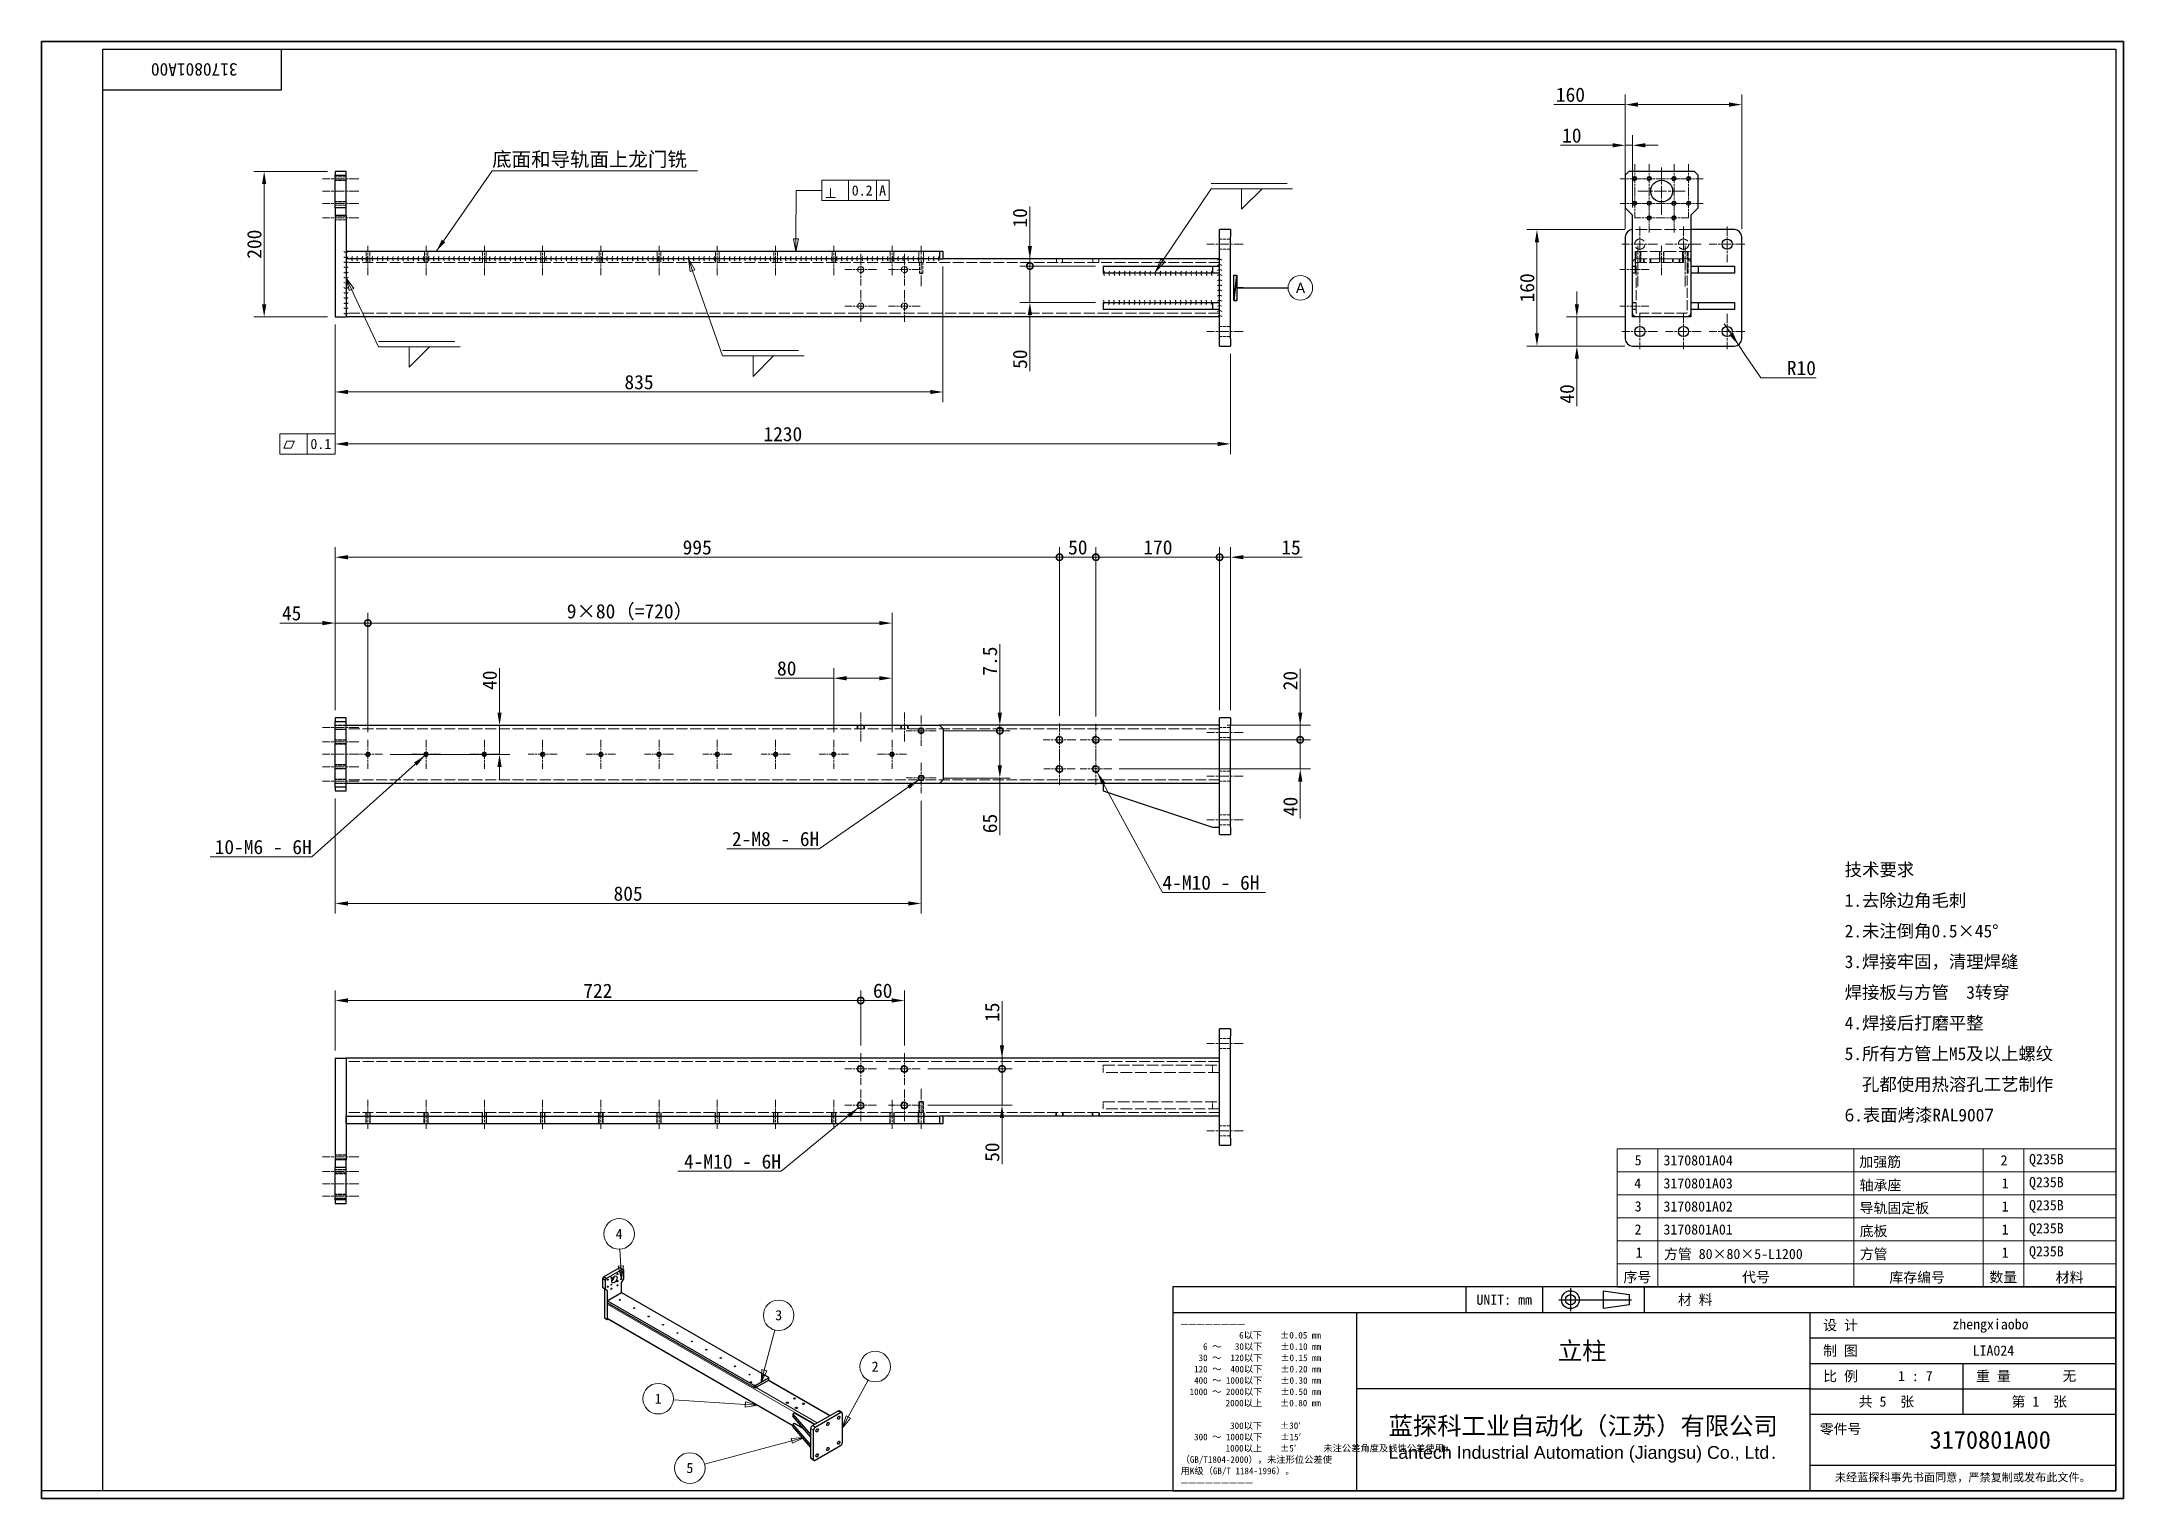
# Model space of a CAD drawing. Header units: millimetres. Extents: x 42 to 2902, y 38 to 2041.
import ezdxf
from ezdxf.enums import TextEntityAlignment as Align

# ---------------------------------------------------------------- set-up
doc = ezdxf.new("R2010")
doc.units = ezdxf.units.MM
doc.header["$LTSCALE"] = 7
doc.linetypes.add('CHAIN', pattern=[0.3543, 0.2362, -0.0295, 0.0591, -0.0295])
doc.linetypes.add('DASHED', pattern=[0.2067, 0.1654, -0.0413])
for name, color, linetype, lineweight in [('1', 7, 'Continuous', 18), ('可见 (ISO)', 7, 'Continuous', 25), ('可见窄的 (ISO)', 7, 'Continuous', 18), ('图框 (ISO)', 7, 'Continuous', 35), ('标题 (ISO)', 7, 'Continuous', 25)]:
    doc.layers.add(name, color=color, linetype=linetype, lineweight=lineweight)
for name, color, linetype, lineweight, true_color in [('中心标记 (ISO)', 1, 'CHAIN', 18, 0xc2ff0000), ('中心线 (ISO)', 1, 'CHAIN', 18, 0xc2ff0000), ('尺寸 (ISO)', 7, 'Continuous', 18, 0xc2008000), ('符号 (ISO)', 7, 'Continuous', 18, 0xc2008000), ('隐藏 (ISO)', 5, 'DASHED', 18, 0xc20000ff)]:
    doc.layers.add(name, color=color, linetype=linetype, lineweight=lineweight, true_color=true_color)
doc.styles.add('文本样式100', font='AIGDT___.TTF')
doc.styles.add('文本样式164', font='SimSun.ttf')
doc.styles.add('文本样式165', font='SimSun.ttf')
doc.styles.add('文本样式179', font='calibri.ttf')
doc.styles.add('文本样式74', font='SimSun.ttf')
doc.styles.add('最新国标', font='simfang.ttf')
doc.styles.add('注释文本 (ISO)', font='simfang.ttf')
doc.dimstyles.new('默认 (GB)', dxfattribs={"dimscale": 7, "dimtxt": 2.8, "dimasz": 2.5, "dimexe": 2, "dimexo": 1.5, "dimgap": 0.5, "dimtad": 1, "dimtoh": 1, "dimdsep": 46, "dimtxsty": '最新国标', "dimcen": 0.09, "dimdle": 10, "dimaunit": 1, "dimadec": 3, "dimazin": 2, "dimtfac": 0.535714, "dimtdec": 3, "dimtmove": 0, "dimatfit": 3, "dimfxl": 1, "dimtolj": 1, "dimlwd": -1, "dimlwe": -1, "dimarcsym": 0})
doc.dimstyles.new('默认 (GB)$7', dxfattribs={"dimscale": 7, "dimtxt": 2.8, "dimasz": 2.5, "dimexe": 2, "dimexo": 1.5, "dimgap": 0.5, "dimtad": 1, "dimtoh": 1, "dimdsep": 46, "dimtxsty": '最新国标', "dimcen": 0.09, "dimdle": 10, "dimaunit": 1, "dimadec": 3, "dimazin": 2, "dimtfac": 0.535714, "dimtdec": 3, "dimtmove": 0, "dimatfit": 3, "dimfxl": 1, "dimtolj": 1, "dimlwd": -1, "dimlwe": -1, "dimarcsym": 0})

msp = doc.modelspace()

# ---------------------------------------------------------------- texts
at = {"layer": '符号 (ISO)', "insert": (660.897, 1888.5529), "char_height": 19.6, "width": 293.426909, "attachment_point": 1, "style": '最新国标'}
msp.add_mtext('\\fFangSong|b0|i0;底面和导轨面上龙门铣', dxfattribs=at)
at = {"layer": '符号 (ISO)'}
for s, insert, char_height, width, attachment_point, line_spacing_factor, style in [('2-M8 - 6H', (1110.193, 934.6274), 19.6, 133.362529, 9, 0.49, '最新国标'), ('10-M6 - 6H', (413.0137, 923.5674), 19.6, 148.180589, 9, 0.49, '最新国标'), ('4-M10 - 6H', (1581.549, 874.6022), 19.6, 148.180589, 7, 0.49, '最新国标'), ('\\fFangSong|b0|i0;{\\H17.5000;技术要求\\P}\\fFangSong|b0|i0;{\\H17.5000;1.去除边角毛刺\\P}\\fFangSong|b0|i0;{\\H17.5000;2.未注倒角0.5×45°\\P}\\fFangSong|b0|i0;{\\H17.5000;3.焊接牢固，清理焊缝\\P}\\fFangSong|b0|i0;{\\H17.5000;焊接板与方管  3转穿\\P}\\fFangSong|b0|i0;{\\H17.5000;4.焊接后打磨平整\\P}\\fFangSong|b0|i0;{\\H17.5000;5.所有方管上M5及以上螺纹\\P}\\fFangSong|b0|i0;{\\H17.5000;  孔都使用热溶孔工艺制作\\P}\\fSegoe UI|b0|i0;{\\H17.5000;6}\\fFangSong|b0|i0;{\\H17.5000;.表面烤漆RAL900}\\fSegoe UI|b0|i0;{\\H17.5000;7}', (2518.7054, 732.9649), 17.5, 314.385967, 4, 1.444972, '注释文本 (ISO)'), ('4-M10 - 6H', (1057.6268, 491.3186), 19.6, 148.180589, 9, 0.49, '最新国标')]:
    msp.add_mtext(s, dxfattribs=dict(at, insert=insert, char_height=char_height, width=width, attachment_point=attachment_point, line_spacing_factor=line_spacing_factor, style=style))

# ---------------------------------------------------------------- blocks, each defined once
blk = doc.blocks.new('图框 最新国标')
at = {"layer": '图框 (ISO)'}
for p, q in [((6, 7), (6, 291.5)), ((6, 291.5), (414.5, 291.5)), ((414.5, 291.5), (414.5, 5.5)), ((6, 7), (6, 5.5)), ((6, 7), (6, 5.5)), ((414.5, 5.5), (6, 5.5))]:
    blk.add_line(p, q, dxfattribs=at)
at = {"layer": '图框 (ISO)', "color": 7, "linetype": 'Continuous', "lineweight": 25}
for p, q in [((18, 290), (413, 290)), ((18, 7), (18, 290)), ((18, 290), (413, 290)), ((53, 290), (53, 282)), ((413, 290), (413, 7)), ((413, 290), (413, 7)), ((53, 282), (18, 282)), ((413, 7), (6, 7)), ((413, 7), (18, 7))]:
    blk.add_line(p, q, dxfattribs=at)
at = {"layer": '图框 (ISO)', "style": '文本样式74'}
blk.add_attdef('零件代号_001', (44.45, 287.25), '', height=2.5, rotation=180, dxfattribs=at)
blk = doc.blocks.new('标题栏 最新国标')
at = {"layer": '标题 (ISO)'}
for p, q in [((381.98, -183.84), (196.98, -183.84)), ((196.98, -183.84), (196.98, -223.84)), ((254.48, -183.84), (254.48, -188.84)), ((269.48, -183.84), (269.48, -188.84)), ((281.48, -188.09), (281.48, -184.59)), ((281.48, -184.59), (286.48, -185.34)), ((286.48, -187.34), (281.48, -188.09)), ((286.48, -185.34), (286.48, -187.34)), ((289.48, -183.84), (289.48, -188.84)), ((381.98, -223.84), (381.98, -183.84)), ((383.48, -183.84), (383.48, -225.34)), ((196.98, -188.84), (381.98, -188.84)), ((232.98, -188.84), (232.98, -223.84)), ((321.98, -188.84), (321.98, -223.84)), ((321.98, -193.84), (381.98, -193.84)), ((321.98, -198.84), (381.98, -198.84)), ((351.98, -198.84), (351.98, -208.84)), ((321.98, -203.84), (232.98, -203.84)), ((321.98, -203.84), (381.98, -203.84)), ((321.98, -208.84), (381.98, -208.84)), ((321.98, -218.84), (381.98, -218.84)), ((196.98, -223.84), (381.98, -223.84)), ((383.48, -225.34), (196.98, -225.34))]:
    blk.add_line(p, q, dxfattribs=at)
at = {"layer": '标题 (ISO)', "linetype": 'CHAIN', "ltscale": 15.834605}
blk.add_line((272.73, -186.34), (286.98, -186.34), dxfattribs=at)
at = {"layer": '标题 (ISO)', "linetype": 'CHAIN', "ltscale": 5.000333}
blk.add_line((274.98, -184.09), (274.98, -188.59), dxfattribs=at)
at = {"layer": '标题 (ISO)'}
for radius in [1.75, 1]:
    blk.add_circle((274.98, -186.34), radius, dxfattribs=at)
at = {"layer": '1', "style": '文本样式164'}
for s, p in [('UNIT: mm', (261.98, -186.34)), ('材 料', (299.48, -186.34)), ('设 计', (327.98, -191.34)), ('制 图', (327.98, -196.34)), ('比 例', (327.98, -201.34)), ('重 量', (357.98, -201.34)), ('共 5  张', (336.98, -206.34)), ('第 1  张', (366.98, -206.34))]:
    blk.add_text(s, height=2, dxfattribs=at).set_placement(p, align=Align.MIDDLE_CENTER)
at = {"layer": '标题 (ISO)', "style": '注释文本 (ISO)'}
for s, insert, char_height, attachment_point, line_spacing_factor in [('————————\\P}\\fSimSun|b0|i0;{\\H1.3000;             6以下    ±0.05 mm\\P}\\fSimSun|b0|i0;{\\H1.3000;     6 ～   30以下    ±0.10 mm\\P}\\fSimSun|b0|i0;{\\H1.3000;    30 ～  120以下    ±0.15 mm\\P}\\fSimSun|b0|i0;{\\H1.3000;   120 ～  400以下    ±0.20 mm\\P}\\fSimSun|b0|i0;{\\H1.3000;   400 ～ 1000以下    ±0.30 mm\\P}\\fSimSun|b0|i0;{\\H1.3000;  1000 ～ 2000以下    ±0.50 mm\\P}\\fSimSun|b0|i0;{\\H1.3000;          2000以上    ±0.80 mm\\P}\\fSimSun|b0|i0;{\\H1.3000;\\P}\\fSimSun|b0|i0;{\\H1.3000;           300以下    ±30′\\P}\\fSimSun|b0|i0;{\\H1.3000;   300 ～ 1000以下    ±15′\\P}\\fSimSun|b0|i0;{\\H1.3000;          1000以上    ±5′}\\fSimSun|b0|i0;{\\H1.3000;      未注公差角度及线性公差使用m\\P}\\fSimSun|b0|i0;{\\H1.3000;（GB/T1804-2000），未注形位公差使\\P}\\fSimSun|b0|i0;{\\H1.3000;用K级（GB/T 1184-1996）。\\P}\\fSimSun|b0|i0;{\\H1.3000;—————————', (198.48, -206.63), 1.3, 4, 1.023913), ('{\\fMicrosoft YaHei|b0|i0|c134|p34;\\H1.75x;蓝探科工业自动化（江苏）有限公司\\P\\fArial|b0|i0|c0|p34;\\H0.71429x;Lantech Industrial Automation (Jiangsu) Co., Ltd\\fFangSong|b0|i0|c134|p49;.\\H1.15195x; }', (277.48, -213.84), 2, 5, 0.978695)]:
    blk.add_mtext(s, dxfattribs=dict(at, insert=insert, char_height=char_height, attachment_point=attachment_point, line_spacing_factor=line_spacing_factor))
at = {"layer": '标题 (ISO)', "attachment_point": 5, "style": '注释文本 (ISO)'}
for s, insert, char_height in [('\\fFangSong|b0|i0;LIA024', (357.98, -196.34), 2), ('\\fFangSong|b0|i0;零件号', (327.98, -211.84), 2), ('\\fSimSun|b0|i0;{\\H1.6000;未经蓝探科事先书面同意，严禁复制或发布此文件。}', (351.98, -221.34), 1.6)]:
    blk.add_mtext(s, dxfattribs=dict(at, insert=insert, char_height=char_height))
at = {"layer": '标题 (ISO)', "style": '注释文本 (ISO)'}
blk.add_attdef('材料', text='', height=2, dxfattribs=at).set_placement((324.48, -186.34), align=Align.MIDDLE_CENTER)
at = {"layer": '标题 (ISO)'}
for tag, p, height, style in [('设计人_001', (349.92, -192.16), 2, '注释文本 (ISO)'), ('库存编号_001', (272.51, -198.14), 3.5, '文本样式165'), ('视图比例_001', (339.26, -202.33), 2, '注释文本 (ISO)'), ('质量\\P3;_001', (371.53, -202.3), 2, '注释文本 (ISO)'), ('零件代号_001', (345.45, -215.59), 3.5, '文本样式165')]:
    blk.add_attdef(tag, p, '', height=height, dxfattribs=dict(at, style=style))
blk = doc.blocks.new('*D5')
at = {"layer": 'Defpoints', "color": 0}
for p in [(445.1, 1862.1), (347.7, 1662.1), (445.1, 1662.1)]:
    blk.add_point(p, dxfattribs=at)
at = {"layer": '尺寸 (ISO)', "color": 116, "true_color": 0x000000}
for p, q in [((434.6, 1862.1), (333.7, 1862.1)), ((347.7, 1844.6), (347.7, 1679.6)), ((434.6, 1662.1), (333.7, 1662.1))]:
    blk.add_line(p, q, dxfattribs=at)
for points in [[(344.7, 1844.6), (350.6, 1844.6), (347.7, 1862.1)], [(344.7, 1679.6), (350.6, 1679.6), (347.7, 1662.1)]]:
    blk.add_solid(points, dxfattribs=at)
at = {"layer": '尺寸 (ISO)', "insert": (334.2, 1762.1), "char_height": 19.6, "attachment_point": 5, "rotation": 90, "style": '最新国标'}
blk.add_mtext('\\A1;200', dxfattribs=at)
blk = doc.blocks.new('*D6')
at = {"layer": 'Defpoints', "color": 0}
for p in [(445.1, 1662.1), (1675.1, 1622.1), (1675.1, 1487.6)]:
    blk.add_point(p, dxfattribs=at)
at = {"layer": '尺寸 (ISO)', "color": 116, "true_color": 0x000000}
for p, q in [((445.1, 1651.6), (445.1, 1473.6)), ((1675.1, 1611.6), (1675.1, 1473.6)), ((462.6, 1487.6), (1657.6, 1487.6))]:
    blk.add_line(p, q, dxfattribs=at)
for points in [[(462.6, 1490.5), (462.6, 1484.7), (445.1, 1487.6)], [(1657.6, 1490.5), (1657.6, 1484.7), (1675.1, 1487.6)]]:
    blk.add_solid(points, dxfattribs=at)
at = {"layer": '尺寸 (ISO)', "insert": (1060.1, 1501), "char_height": 19.6, "attachment_point": 5, "style": '最新国标'}
blk.add_mtext('\\A1;1230', dxfattribs=at)
blk = doc.blocks.new('_DotSmall')
at = {"color": 0, "linetype": 'ByBlock', "const_width": 0.5}
blk.add_lwpolyline([(-0.0625, 0, 1), (0.0625, 0, 1)], format="xyb", close=True, dxfattribs=at)
blk = doc.blocks.new('*D7')
at = {"layer": 'Defpoints', "color": 0}
for p in [(1399.5, 1742.1), (1500.1, 1732.1), (1660.1, 1742.1)]:
    blk.add_point(p, dxfattribs=at)
at = {"layer": '尺寸 (ISO)', "color": 116, "true_color": 0x000000}
for p, q in [((1399.5, 1759.6), (1399.5, 1813.7)), ((1489.6, 1732.1), (1385.5, 1732.1)), ((1399.5, 1732.1), (1399.5, 1742.1)), ((1399.5, 1732.1), (1399.5, 1714.6))]:
    blk.add_line(p, q, dxfattribs=at)
blk.add_solid([(1396.5, 1759.6), (1402.4, 1759.6), (1399.5, 1742.1)], dxfattribs=at)
at = {"layer": '尺寸 (ISO)', "color": 116, "true_color": 0x000000, "xscale": 17.5, "yscale": 17.5, "zscale": 17.5, "rotation": 90}
blk.add_blockref('_DotSmall', (1399.5, 1732.1), dxfattribs=at)
at = {"layer": '尺寸 (ISO)', "insert": (1386, 1798.2), "char_height": 19.6, "attachment_point": 5, "rotation": 90, "style": '最新国标'}
blk.add_mtext('\\A1;10', dxfattribs=at)
blk = doc.blocks.new('*D9')
at = {"layer": 'Defpoints', "color": 0}
for p in [(1399.5, 1732.1), (1500.1, 1732.1), (1500.1, 1682.1)]:
    blk.add_point(p, dxfattribs=at)
at = {"layer": '尺寸 (ISO)', "color": 116, "true_color": 0x000000}
for p, q in [((1399.5, 1732.1), (1399.5, 1767.1)), ((1489.6, 1732.1), (1385.5, 1732.1)), ((1399.5, 1732.1), (1399.5, 1682.1)), ((1489.6, 1682.1), (1385.5, 1682.1)), ((1399.5, 1664.6), (1399.5, 1587.8))]:
    blk.add_line(p, q, dxfattribs=at)
blk.add_solid([(1396.5, 1664.6), (1402.4, 1664.6), (1399.5, 1682.1)], dxfattribs=at)
at = {"layer": '尺寸 (ISO)', "color": 116, "true_color": 0x000000, "xscale": 17.5, "yscale": 17.5, "zscale": 17.5, "rotation": 270}
blk.add_blockref('_DotSmall', (1399.5, 1732.1), dxfattribs=at)
at = {"layer": '尺寸 (ISO)', "insert": (1386, 1604.1), "char_height": 19.6, "attachment_point": 5, "rotation": 90, "style": '最新国标'}
blk.add_mtext('\\A1;50', dxfattribs=at)
blk = doc.blocks.new('*D10')
at = {"layer": 'Defpoints', "color": 0}
for p in [(490.1, 1241.4), (445.1, 1111), (490.1, 1081)]:
    blk.add_point(p, dxfattribs=at)
at = {"layer": '尺寸 (ISO)', "color": 116, "true_color": 0x000000}
for p, q in [((427.6, 1241.4), (369, 1241.4)), ((445.1, 1121.5), (445.1, 1255.4)), ((490.1, 1241.4), (445.1, 1241.4)), ((490.1, 1091.5), (490.1, 1255.4)), ((490.1, 1241.4), (525.1, 1241.4))]:
    blk.add_line(p, q, dxfattribs=at)
blk.add_solid([(427.6, 1244.3), (427.6, 1238.5), (445.1, 1241.4)], dxfattribs=at)
at = {"layer": '尺寸 (ISO)', "color": 116, "true_color": 0x000000, "xscale": 17.5, "yscale": 17.5, "zscale": 17.5, "rotation": 180}
blk.add_blockref('_DotSmall', (490.1, 1241.4), dxfattribs=at)
at = {"layer": '尺寸 (ISO)', "insert": (385.4, 1254.8), "char_height": 19.6, "attachment_point": 5, "style": '最新国标'}
blk.add_mtext('\\A1;45', dxfattribs=at)
blk = doc.blocks.new('*D11')
at = {"layer": 'Defpoints', "color": 0}
for p in [(1210.1, 1241.4), (490.1, 1081), (1210.1, 1081)]:
    blk.add_point(p, dxfattribs=at)
at = {"layer": '尺寸 (ISO)', "color": 116, "true_color": 0x000000}
for p, q in [((490.1, 1091.5), (490.1, 1255.4)), ((490.1, 1241.4), (1192.6, 1241.4)), ((1210.1, 1091.5), (1210.1, 1255.4))]:
    blk.add_line(p, q, dxfattribs=at)
blk.add_solid([(1192.6, 1244.3), (1192.6, 1238.5), (1210.1, 1241.4)], dxfattribs=at)
at = {"layer": '尺寸 (ISO)', "color": 116, "true_color": 0x000000, "xscale": 17.5, "yscale": 17.5, "zscale": 17.5, "rotation": 180}
blk.add_blockref('_DotSmall', (490.1, 1241.4), dxfattribs=at)
at = {"layer": '尺寸 (ISO)', "insert": (850.1, 1256.4), "char_height": 19.6, "attachment_point": 5, "style": '最新国标'}
blk.add_mtext('\\A1;\\fFangSong|b0|i0;9×80（=720）', dxfattribs=at)
blk = doc.blocks.new('*D12')
at = {"layer": 'Defpoints', "color": 0}
for p in [(1130.1, 1165.6), (1130.1, 1081), (1210.1, 1081)]:
    blk.add_point(p, dxfattribs=at)
at = {"layer": '尺寸 (ISO)', "color": 116, "true_color": 0x000000}
for p, q in [((1130.1, 1091.5), (1130.1, 1179.6)), ((1210.1, 1091.5), (1210.1, 1179.6)), ((1130.1, 1165.6), (1049, 1165.6)), ((1192.6, 1165.6), (1147.6, 1165.6))]:
    blk.add_line(p, q, dxfattribs=at)
for points in [[(1147.6, 1168.5), (1147.6, 1162.7), (1130.1, 1165.6)], [(1192.6, 1168.5), (1192.6, 1162.7), (1210.1, 1165.6)]]:
    blk.add_solid(points, dxfattribs=at)
at = {"layer": '尺寸 (ISO)', "insert": (1065.5, 1179), "char_height": 19.6, "attachment_point": 5, "style": '最新国标'}
blk.add_mtext('\\A1;80', dxfattribs=at)
blk = doc.blocks.new('*D13')
at = {"layer": 'Defpoints', "color": 0}
for p in [(627.6, 1101), (510.1, 1061), (671, 1061)]:
    blk.add_point(p, dxfattribs=at)
at = {"layer": '尺寸 (ISO)', "color": 116, "true_color": 0x000000}
for p, q in [((671, 1118.5), (671, 1179.5)), ((671, 1061), (671, 1101)), ((520.6, 1061), (685, 1061)), ((671, 1043.5), (671, 1026))]:
    blk.add_line(p, q, dxfattribs=at)
for points in [[(668.1, 1118.5), (673.9, 1118.5), (671, 1101)], [(668.1, 1043.5), (673.9, 1043.5), (671, 1061)]]:
    blk.add_solid(points, dxfattribs=at)
at = {"layer": '尺寸 (ISO)', "insert": (657.6, 1162.9), "char_height": 19.6, "attachment_point": 5, "rotation": 90, "style": '最新国标'}
blk.add_mtext('\\A1;40', dxfattribs=at)
blk = doc.blocks.new('*D14')
at = {"layer": 'Defpoints', "color": 0}
for p in [(445.1, 1011), (1250.1, 1007.7), (1250.1, 856.1)]:
    blk.add_point(p, dxfattribs=at)
at = {"layer": '尺寸 (ISO)', "color": 116, "true_color": 0x000000}
for p, q in [((445.1, 1000.5), (445.1, 842.1)), ((1250.1, 997.2), (1250.1, 842.1)), ((462.6, 856.1), (1232.6, 856.1))]:
    blk.add_line(p, q, dxfattribs=at)
for points in [[(462.6, 859), (462.6, 853.2), (445.1, 856.1)], [(1232.6, 859), (1232.6, 853.2), (1250.1, 856.1)]]:
    blk.add_solid(points, dxfattribs=at)
at = {"layer": '尺寸 (ISO)', "insert": (847.6, 869.5), "char_height": 19.6, "attachment_point": 5, "style": '最新国标'}
blk.add_mtext('\\A1;805', dxfattribs=at)
blk = doc.blocks.new('*D15')
at = {"layer": 'Defpoints', "color": 0}
for p in [(1271, 1093.5), (1358.2, 1093.5), (1271, 1028.5)]:
    blk.add_point(p, dxfattribs=at)
at = {"layer": '尺寸 (ISO)', "color": 116, "true_color": 0x000000}
for p, q in [((1281.5, 1093.5), (1372.2, 1093.5)), ((1358.2, 1093.5), (1358.2, 1046)), ((1281.5, 1028.5), (1372.2, 1028.5)), ((1358.2, 1028.5), (1358.2, 949.8))]:
    blk.add_line(p, q, dxfattribs=at)
blk.add_solid([(1355.2, 1046), (1361.1, 1046), (1358.2, 1028.5)], dxfattribs=at)
at = {"layer": '尺寸 (ISO)', "color": 116, "true_color": 0x000000, "xscale": 17.5, "yscale": 17.5, "zscale": 17.5, "rotation": 90}
blk.add_blockref('_DotSmall', (1358.2, 1093.5), dxfattribs=at)
at = {"layer": '尺寸 (ISO)', "insert": (1344.7, 966), "char_height": 19.6, "attachment_point": 5, "rotation": 90, "style": '最新国标'}
blk.add_mtext('\\A1;65', dxfattribs=at)
blk = doc.blocks.new('*D16')
at = {"layer": 'Defpoints', "color": 0}
for p in [(1271, 1093.5), (1358.2, 1101), (1660.1, 1101)]:
    blk.add_point(p, dxfattribs=at)
at = {"layer": '尺寸 (ISO)', "color": 116, "true_color": 0x000000}
for p, q in [((1358.2, 1118.5), (1358.2, 1212.4)), ((1281.5, 1093.5), (1372.2, 1093.5)), ((1358.2, 1093.5), (1358.2, 1101)), ((1358.2, 1093.5), (1358.2, 1076))]:
    blk.add_line(p, q, dxfattribs=at)
blk.add_solid([(1355.2, 1118.5), (1361.1, 1118.5), (1358.2, 1101)], dxfattribs=at)
at = {"layer": '尺寸 (ISO)', "color": 116, "true_color": 0x000000, "xscale": 17.5, "yscale": 17.5, "zscale": 17.5, "rotation": 90}
blk.add_blockref('_DotSmall', (1358.2, 1093.5), dxfattribs=at)
at = {"layer": '尺寸 (ISO)', "insert": (1344.7, 1189.2), "char_height": 19.6, "attachment_point": 5, "rotation": 90, "style": '最新国标'}
blk.add_mtext('\\A1;7.5', dxfattribs=at)
blk = doc.blocks.new('*D17')
at = {"layer": 'Defpoints', "color": 0}
for p in [(1167.1, 722.7), (445.1, 643.7), (1167.1, 650.4)]:
    blk.add_point(p, dxfattribs=at)
at = {"layer": '尺寸 (ISO)', "color": 116, "true_color": 0x000000}
for p, q in [((445.1, 654.2), (445.1, 736.7)), ((462.6, 722.7), (1167.1, 722.7)), ((1167.1, 660.9), (1167.1, 736.7))]:
    blk.add_line(p, q, dxfattribs=at)
blk.add_solid([(462.6, 725.7), (462.6, 719.8), (445.1, 722.7)], dxfattribs=at)
at = {"layer": '尺寸 (ISO)', "color": 116, "true_color": 0x000000, "xscale": 17.5, "yscale": 17.5, "zscale": 17.5}
blk.add_blockref('_DotSmall', (1167.1, 722.7), dxfattribs=at)
at = {"layer": '尺寸 (ISO)', "insert": (806, 736.1), "char_height": 19.6, "attachment_point": 5, "style": '最新国标'}
blk.add_mtext('\\A1;722', dxfattribs=at)
blk = doc.blocks.new('*D18')
at = {"layer": 'Defpoints', "color": 0}
for p in [(1227.1, 722.7), (1167.1, 650.4), (1227.1, 650.4)]:
    blk.add_point(p, dxfattribs=at)
at = {"layer": '尺寸 (ISO)', "color": 116, "true_color": 0x000000}
for p, q in [((1167.1, 660.9), (1167.1, 736.7)), ((1167.1, 722.7), (1209.6, 722.7)), ((1227.1, 660.9), (1227.1, 736.7))]:
    blk.add_line(p, q, dxfattribs=at)
blk.add_solid([(1209.6, 725.7), (1209.6, 719.8), (1227.1, 722.7)], dxfattribs=at)
at = {"layer": '尺寸 (ISO)', "color": 116, "true_color": 0x000000, "xscale": 17.5, "yscale": 17.5, "zscale": 17.5, "rotation": 180}
blk.add_blockref('_DotSmall', (1167.1, 722.7), dxfattribs=at)
at = {"layer": '尺寸 (ISO)', "insert": (1197.3, 736.1), "char_height": 19.6, "attachment_point": 5, "style": '最新国标'}
blk.add_mtext('\\A1;60', dxfattribs=at)
blk = doc.blocks.new('*D19')
at = {"layer": 'Defpoints', "color": 0}
for p in [(1248.8, 628.7), (1361.2, 628.7), (1248.8, 578.7)]:
    blk.add_point(p, dxfattribs=at)
at = {"layer": '尺寸 (ISO)', "color": 116, "true_color": 0x000000}
for p, q in [((1361.2, 628.7), (1361.2, 663.7)), ((1259.3, 628.7), (1375.2, 628.7)), ((1361.2, 628.7), (1361.2, 578.7)), ((1259.3, 578.7), (1375.2, 578.7)), ((1361.2, 561.2), (1361.2, 498))]:
    blk.add_line(p, q, dxfattribs=at)
blk.add_solid([(1358.2, 561.2), (1364.1, 561.2), (1361.2, 578.7)], dxfattribs=at)
at = {"layer": '尺寸 (ISO)', "color": 116, "true_color": 0x000000, "xscale": 17.5, "yscale": 17.5, "zscale": 17.5, "rotation": 270}
blk.add_blockref('_DotSmall', (1361.2, 628.7), dxfattribs=at)
at = {"layer": '尺寸 (ISO)', "insert": (1347.8, 514.3), "char_height": 19.6, "attachment_point": 5, "rotation": 90, "style": '最新国标'}
blk.add_mtext('\\A1;50', dxfattribs=at)
blk = doc.blocks.new('*D20')
at = {"layer": 'Defpoints', "color": 0}
for p in [(1361.2, 643.7), (1660.1, 643.7), (1248.8, 628.7)]:
    blk.add_point(p, dxfattribs=at)
at = {"layer": '尺寸 (ISO)', "color": 116, "true_color": 0x000000}
for p, q in [((1361.2, 661.2), (1361.2, 721.9)), ((1361.2, 628.7), (1361.2, 643.7)), ((1259.3, 628.7), (1375.2, 628.7)), ((1361.2, 628.7), (1361.2, 611.2))]:
    blk.add_line(p, q, dxfattribs=at)
blk.add_solid([(1358.2, 661.2), (1364.1, 661.2), (1361.2, 643.7)], dxfattribs=at)
at = {"layer": '尺寸 (ISO)', "color": 116, "true_color": 0x000000, "xscale": 17.5, "yscale": 17.5, "zscale": 17.5, "rotation": 90}
blk.add_blockref('_DotSmall', (1361.2, 628.7), dxfattribs=at)
at = {"layer": '尺寸 (ISO)', "insert": (1347.8, 706.6), "char_height": 19.6, "attachment_point": 5, "rotation": 90, "style": '最新国标'}
blk.add_mtext('\\A1;15', dxfattribs=at)
blk = doc.blocks.new('Caterpillar1')
at = {"layer": '符号 (ISO)'}
for centre in [(65.73, 250.75), (65.73, 249.75), (65.73, 248.74), (65.73, 247.74), (65.73, 246.73), (65.73, 245.73), (65.73, 244.72), (65.73, 243.72), (65.73, 242.71), (65.73, 241.71), (65.73, 240.7), (65.73, 239.7), (65.73, 238.69)]:
    blk.add_arc(centre, 0.643, 228.1897, 311.8103, dxfattribs=at)
blk = doc.blocks.new('Caterpillar2')
at = {"layer": '符号 (ISO)'}
for centre in [(67.48, 248.87), (68.48, 248.87), (69.48, 248.87), (70.48, 248.87), (71.48, 248.87), (72.48, 248.87), (73.49, 248.87), (74.49, 248.87), (75.49, 248.87), (76.49, 248.87), (77.49, 248.87), (78.49, 248.87), (79.49, 248.87), (80.49, 248.87), (81.49, 248.87), (82.5, 248.87), (83.5, 248.87), (84.5, 248.87), (85.5, 248.87), (86.5, 248.87), (87.5, 248.87), (88.5, 248.87), (89.5, 248.87), (90.5, 248.87), (91.51, 248.87), (92.51, 248.87), (93.51, 248.87), (94.51, 248.87), (95.51, 248.87), (96.51, 248.87), (97.51, 248.87), (98.51, 248.87), (99.51, 248.87), (100.52, 248.87), (101.52, 248.87), (102.52, 248.87), (103.52, 248.87), (104.52, 248.87), (105.52, 248.87), (106.52, 248.87), (107.52, 248.87), (108.52, 248.87), (109.53, 248.87), (110.53, 248.87), (111.53, 248.87), (112.53, 248.87), (113.53, 248.87), (114.53, 248.87), (115.53, 248.87), (116.53, 248.87), (117.53, 248.87), (118.54, 248.87), (119.54, 248.87), (120.54, 248.87), (121.54, 248.87), (122.54, 248.87), (123.54, 248.87), (124.54, 248.87), (125.54, 248.87), (126.54, 248.87), (127.55, 248.87), (128.55, 248.87), (129.55, 248.87), (130.55, 248.87), (131.55, 248.87), (132.55, 248.87), (133.55, 248.87), (134.55, 248.87), (135.55, 248.87), (136.56, 248.87), (137.56, 248.87), (138.56, 248.87), (139.56, 248.87), (140.56, 248.87), (141.56, 248.87), (142.56, 248.87), (143.56, 248.87), (144.56, 248.87), (145.57, 248.87), (146.57, 248.87), (147.57, 248.87), (148.57, 248.87), (149.57, 248.87), (150.57, 248.87), (151.57, 248.87), (152.57, 248.87), (153.57, 248.87), (154.58, 248.87), (155.58, 248.87), (156.58, 248.87), (157.58, 248.87), (158.58, 248.87), (159.58, 248.87), (160.58, 248.87), (161.58, 248.87), (162.58, 248.87), (163.59, 248.87), (164.59, 248.87), (165.59, 248.87), (166.59, 248.87), (167.59, 248.87), (168.59, 248.87), (169.59, 248.87), (170.59, 248.87), (171.59, 248.87), (172.6, 248.87), (173.6, 248.87), (174.6, 248.87), (175.6, 248.87), (176.6, 248.87), (177.6, 248.87), (178.6, 248.87), (179.6, 248.87), (180.6, 248.87), (181.6, 248.87), (182.61, 248.87)]:
    blk.add_arc(centre, 0.643, 138.1897, 221.8103, dxfattribs=at)
blk = doc.blocks.new('Caterpillar3')
at = {"layer": '符号 (ISO)'}
for centre in [(215.05, 246.02), (216.06, 246.02), (217.06, 246.02), (218.07, 246.02), (219.07, 246.02), (220.08, 246.02), (221.09, 246.02), (222.09, 246.02), (223.1, 246.02), (224.1, 246.02), (225.11, 246.02), (226.12, 246.02), (227.12, 246.02), (228.13, 246.02), (229.13, 246.02), (230.14, 246.02), (231.15, 246.02), (232.15, 246.02), (233.16, 246.02), (234.16, 246.02), (235.17, 246.02), (236.18, 246.02)]:
    blk.add_arc(centre, 0.643, 138.1897, 221.8103, dxfattribs=at)
blk = doc.blocks.new('Caterpillar4')
at = {"layer": '符号 (ISO)'}
for centre in [(213.86, 240.3), (214.87, 240.3), (215.88, 240.3), (216.88, 240.3), (217.89, 240.3), (218.89, 240.3), (219.9, 240.3), (220.91, 240.3), (221.91, 240.3), (222.92, 240.3), (223.93, 240.3), (224.93, 240.3), (225.94, 240.3), (226.94, 240.3), (227.95, 240.3), (228.96, 240.3), (229.96, 240.3), (230.97, 240.3), (231.97, 240.3), (232.98, 240.3), (233.99, 240.3), (234.99, 240.3)]:
    blk.add_arc(centre, 0.643, 318.1897, 41.8103, dxfattribs=at)
blk = doc.blocks.new('Caterpillar5')
at = {"layer": '符号 (ISO)'}
for centre in [(237.16, 248.1), (237.16, 247.09), (237.16, 246.09), (237.16, 245.08), (237.16, 244.08), (237.16, 243.07), (237.16, 242.07), (237.16, 241.06), (237.16, 240.06), (237.16, 239.05), (237.16, 238.05), (237.16, 237.04)]:
    blk.add_arc(centre, 0.643, 48.1897, 131.8103, dxfattribs=at)
blk = doc.blocks.new('焊接符号标识符1')
at = {"layer": '符号 (ISO)'}
for p, q in [((133.74, 246.52), (132.91, 248.87)), ((134.21, 246.68), (132.91, 248.87)), ((132.91, 248.87), (133.27, 246.35)), ((133.27, 246.35), (134.21, 246.68)), ((133.74, 246.52), (139.61, 229.78)), ((139.61, 229.78), (155.61, 229.78)), ((145.61, 229.78), (149.61, 229.78)), ((149.61, 229.78), (145.61, 225.78)), ((145.61, 225.78), (145.61, 229.78))]:
    blk.add_line(p, q, dxfattribs=at)
at = {"layer": '符号 (ISO)', "linetype": 'DASHED', "ltscale": 12.901145}
blk.add_line((139.61, 230.83), (155.61, 230.83), dxfattribs=at)
at = {"layer": '符号 (ISO)', "flags": 128}
blk.add_lwpolyline([(134.21, 246.68), (132.91, 248.87), (133.27, 246.35), (134.21, 246.68)], dxfattribs=at)
at = {"layer": '符号 (ISO)'}
blk.add_solid([(134.21, 246.68), (132.91, 248.87), (133.27, 246.35), (134.21, 246.68)], dxfattribs=at)
blk = doc.blocks.new('焊接符号标识符2')
at = {"layer": '符号 (ISO)'}
for p, q in [((66.8, 242.82), (65.73, 245.08)), ((67.26, 243.04), (65.73, 245.08)), ((65.73, 245.08), (66.35, 242.61)), ((66.35, 242.61), (67.26, 243.04)), ((66.8, 242.82), (72.13, 231.57)), ((72.13, 231.57), (88.13, 231.57)), ((78.13, 231.57), (82.13, 231.57)), ((82.13, 231.57), (78.13, 227.57)), ((78.13, 227.57), (78.13, 231.57))]:
    blk.add_line(p, q, dxfattribs=at)
at = {"layer": '符号 (ISO)', "linetype": 'DASHED', "ltscale": 12.901145}
blk.add_line((72.13, 232.62), (88.13, 232.62), dxfattribs=at)
at = {"layer": '符号 (ISO)', "flags": 128}
blk.add_lwpolyline([(67.26, 243.04), (65.73, 245.08), (66.35, 242.61), (67.26, 243.04)], dxfattribs=at)
at = {"layer": '符号 (ISO)'}
blk.add_solid([(67.26, 243.04), (65.73, 245.08), (66.35, 242.61), (67.26, 243.04)], dxfattribs=at)
blk = doc.blocks.new('焊接符号标识符3')
at = {"layer": '符号 (ISO)'}
for p, q in [((226.03, 248.52), (235.48, 262.59)), ((235.48, 262.59), (251.48, 262.59)), ((241.48, 262.59), (245.48, 262.59)), ((245.48, 262.59), (241.48, 258.59)), ((241.48, 258.59), (241.48, 262.59)), ((225.61, 248.8), (224.63, 246.45)), ((226.03, 248.52), (224.63, 246.45)), ((224.63, 246.45), (226.44, 248.24)), ((226.44, 248.24), (225.61, 248.8))]:
    blk.add_line(p, q, dxfattribs=at)
at = {"layer": '符号 (ISO)', "linetype": 'DASHED', "ltscale": 12.901145}
blk.add_line((235.48, 263.64), (251.48, 263.64), dxfattribs=at)
at = {"layer": '符号 (ISO)', "flags": 128}
blk.add_lwpolyline([(225.61, 248.8), (224.63, 246.45), (226.44, 248.24), (225.61, 248.8)], dxfattribs=at)
at = {"layer": '符号 (ISO)'}
blk.add_solid([(225.61, 248.8), (224.63, 246.45), (226.44, 248.24), (225.61, 248.8)], dxfattribs=at)
blk = doc.blocks.new('*D29')
at = {"layer": 'Defpoints', "color": 0}
for p in [(2227.3, 1662.1), (2150.8, 1622.1), (2227.3, 1622.1)]:
    blk.add_point(p, dxfattribs=at)
at = {"layer": '尺寸 (ISO)', "color": 116, "true_color": 0x000000}
for p, q in [((2150.8, 1679.6), (2150.8, 1697.1)), ((2216.8, 1662.1), (2136.8, 1662.1)), ((2150.8, 1662.1), (2150.8, 1622.1)), ((2216.8, 1622.1), (2136.8, 1622.1)), ((2150.8, 1604.6), (2150.8, 1539.7))]:
    blk.add_line(p, q, dxfattribs=at)
for points in [[(2147.9, 1679.6), (2153.7, 1679.6), (2150.8, 1662.1)], [(2147.9, 1604.6), (2153.7, 1604.6), (2150.8, 1622.1)]]:
    blk.add_solid(points, dxfattribs=at)
at = {"layer": '尺寸 (ISO)', "insert": (2137.4, 1556.3), "char_height": 19.6, "attachment_point": 5, "rotation": 90, "style": '最新国标'}
blk.add_mtext('\\A1;40', dxfattribs=at)
blk = doc.blocks.new('*D30')
at = {"layer": 'Defpoints', "color": 0}
for p in [(2377.3, 1953.9), (2217.3, 1772.1), (2377.3, 1772.1)]:
    blk.add_point(p, dxfattribs=at)
at = {"layer": '尺寸 (ISO)', "color": 116, "true_color": 0x000000}
for p, q in [((2217.3, 1953.9), (2119.4, 1953.9)), ((2217.3, 1782.6), (2217.3, 1967.9)), ((2359.8, 1953.9), (2234.8, 1953.9)), ((2377.3, 1782.6), (2377.3, 1967.9))]:
    blk.add_line(p, q, dxfattribs=at)
for points in [[(2234.8, 1956.9), (2234.8, 1951), (2217.3, 1953.9)], [(2359.8, 1956.9), (2359.8, 1951), (2377.3, 1953.9)]]:
    blk.add_solid(points, dxfattribs=at)
at = {"layer": '尺寸 (ISO)', "insert": (2142, 1967.4), "char_height": 19.6, "attachment_point": 5, "style": '最新国标'}
blk.add_mtext('\\A1;160', dxfattribs=at)
blk = doc.blocks.new('*D31')
at = {"layer": 'Defpoints', "color": 0}
for p in [(2227.3, 1898), (2227.3, 1802.1), (2217.3, 1772.1)]:
    blk.add_point(p, dxfattribs=at)
at = {"layer": '尺寸 (ISO)', "color": 116, "true_color": 0x000000}
for p, q in [((2199.8, 1898), (2128.4, 1898)), ((2217.3, 1782.6), (2217.3, 1912)), ((2227.3, 1898), (2217.3, 1898)), ((2227.3, 1812.6), (2227.3, 1912)), ((2244.8, 1898), (2262.3, 1898))]:
    blk.add_line(p, q, dxfattribs=at)
for points in [[(2199.8, 1900.9), (2199.8, 1895.1), (2217.3, 1898)], [(2244.8, 1900.9), (2244.8, 1895.1), (2227.3, 1898)]]:
    blk.add_solid(points, dxfattribs=at)
at = {"layer": '尺寸 (ISO)', "insert": (2143.9, 1911.4), "char_height": 19.6, "attachment_point": 5, "style": '最新国标'}
blk.add_mtext('\\A1;10', dxfattribs=at)
blk = doc.blocks.new('*D32')
at = {"layer": 'Defpoints', "color": 0}
for p in [(2227.3, 1782.1), (2096, 1622.1), (2227.3, 1622.1)]:
    blk.add_point(p, dxfattribs=at)
at = {"layer": '尺寸 (ISO)', "color": 116, "true_color": 0x000000}
for p, q in [((2216.8, 1782.1), (2082, 1782.1)), ((2096, 1764.6), (2096, 1639.6)), ((2216.8, 1622.1), (2082, 1622.1))]:
    blk.add_line(p, q, dxfattribs=at)
for points in [[(2093.1, 1764.6), (2098.9, 1764.6), (2096, 1782.1)], [(2093.1, 1639.6), (2098.9, 1639.6), (2096, 1622.1)]]:
    blk.add_solid(points, dxfattribs=at)
at = {"layer": '尺寸 (ISO)', "insert": (2082.6, 1702.1), "char_height": 19.6, "attachment_point": 5, "rotation": 90, "style": '最新国标'}
blk.add_mtext('\\A1;160', dxfattribs=at)
blk = doc.blocks.new('*D33')
at = {"layer": 'Defpoints', "color": 0}
for p in [(2367.3, 1632.1), (2372.9, 1623.8)]:
    blk.add_point(p, dxfattribs=at)
at = {"layer": '尺寸 (ISO)', "color": 116, "true_color": 0x000000}
for p, q in [((2363.1, 1638.3), (2353.3, 1652.8)), ((2367.3, 1632.1), (2372.9, 1623.8)), ((2372.9, 1623.8), (2382.6, 1609.3)), ((2403.5, 1578.4), (2382.6, 1609.3)), ((2479.6, 1578.4), (2403.5, 1578.4))]:
    blk.add_line(p, q, dxfattribs=at)
blk.add_solid([(2365.5, 1640), (2360.6, 1636.7), (2372.9, 1623.8)], dxfattribs=at)
at = {"layer": '尺寸 (ISO)', "insert": (2459.2, 1591.8), "char_height": 19.6, "attachment_point": 5, "style": '最新国标'}
blk.add_mtext('\\A1;R10', dxfattribs=at)
blk = doc.blocks.new('明细栏')
at = {"layer": '符号 (ISO)'}
for p, q in [((413, 74.15), (315.17, 74.15)), ((315.17, 74.15), (315.17, 51.53)), ((323.17, 74.15), (323.17, 51.53)), ((361.6, 74.15), (361.6, 51.53)), ((387, 74.15), (387, 51.53)), ((395, 74.15), (395, 51.53)), ((413, 74.15), (413, 51.53)), ((413, 69.63), (315.17, 69.63)), ((413, 65.1), (315.17, 65.1)), ((413, 60.58), (315.17, 60.58)), ((413, 56.05), (315.17, 56.05)), ((413, 51.53), (315.17, 51.53)), ((315.17, 47), (315.17, 51.53)), ((323.17, 47), (323.17, 51.53)), ((361.6, 47), (361.6, 51.53)), ((387, 47), (387, 51.53)), ((395, 47), (395, 51.53)), ((413, 47), (413, 51.53)), ((413, 47), (315.17, 47))]:
    blk.add_line(p, q, dxfattribs=at)
at = {"layer": '符号 (ISO)', "char_height": 2, "attachment_point": 7, "style": '注释文本 (ISO)'}
for s, insert in [('5', (318.6, 70.86)), ('3170801A04', (324.25, 70.84)), ('加强筋', (362.7, 70.35)), ('2', (390.41, 70.88)), ('Q235B', (395.99, 70.61)), ('4', (318.52, 66.35)), ('3170801A03', (324.25, 66.32)), ('轴承座', (362.74, 65.77)), ('1', (390.61, 66.35)), ('Q235B', (395.99, 66.08)), ('3', (318.6, 61.8)), ('3170801A02', (324.25, 61.79)), ('导轨固定板', (362.74, 61.28)), ('1', (390.61, 61.82)), ('Q235B', (395.99, 61.56)), ('2', (318.58, 57.3)), ('3170801A01', (324.25, 57.27)), ('底板', (362.76, 56.75)), ('1', (390.61, 57.3)), ('Q235B', (395.99, 57.03)), ('1', (318.78, 52.77)), ('方管 80×80×5-L1200', (324.36, 52.26)), ('方管 ', (362.79, 52.26)), ('1', (390.61, 52.77)), ('Q235B', (395.99, 52.51)), ('序号', (316.39, 47.71)), ('代号', (339.67, 47.73)), ('库存编号', (368.58, 47.66)), ('数量', (388.21, 47.72)), ('材料', (401.21, 47.68))]:
    blk.add_mtext(s, dxfattribs=dict(at, insert=insert))
blk = doc.blocks.new('引出序号1')
at = {"layer": '符号 (ISO)'}
for p, q in [((119.66, 51.1), (119.48, 54.44)), ((120.16, 51.13), (119.16, 51.07)), ((119.16, 51.07), (119.79, 48.6)), ((119.66, 51.1), (119.79, 48.6)), ((119.79, 48.6), (120.16, 51.13))]:
    blk.add_line(p, q, dxfattribs=at)
at = {"layer": '符号 (ISO)', "flags": 128}
blk.add_lwpolyline([(119.16, 51.07), (119.79, 48.6), (120.16, 51.13), (119.16, 51.07)], dxfattribs=at)
at = {"layer": '符号 (ISO)'}
blk.add_circle((119.32, 57.42), 3, dxfattribs=at)
blk.add_solid([(119.16, 51.07), (119.79, 48.6), (120.16, 51.13), (119.16, 51.07)], dxfattribs=at)
at = {"layer": '符号 (ISO)', "insert": (119.32, 57.42), "char_height": 2, "attachment_point": 5, "style": '注释文本 (ISO)'}
blk.add_mtext('4', dxfattribs=at)
blk = doc.blocks.new('引出序号2')
at = {"layer": '符号 (ISO)'}
for p, q in [((147.81, 30.66), (149.87, 38.55)), ((147.32, 30.79), (147.17, 28.25)), ((147.81, 30.66), (147.17, 28.25)), ((147.17, 28.25), (148.29, 30.54)), ((148.29, 30.54), (147.32, 30.79))]:
    blk.add_line(p, q, dxfattribs=at)
at = {"layer": '符号 (ISO)', "flags": 128}
blk.add_lwpolyline([(147.32, 30.79), (147.17, 28.25), (148.29, 30.54), (147.32, 30.79)], dxfattribs=at)
at = {"layer": '符号 (ISO)'}
blk.add_circle((150.63, 41.44), 3, dxfattribs=at)
blk.add_solid([(147.32, 30.79), (147.17, 28.25), (148.29, 30.54), (147.32, 30.79)], dxfattribs=at)
at = {"layer": '符号 (ISO)', "insert": (150.63, 41.45), "char_height": 2, "attachment_point": 5, "style": '注释文本 (ISO)'}
blk.add_mtext('3', dxfattribs=at)
blk = doc.blocks.new('引出序号3')
at = {"layer": '符号 (ISO)'}
for p, q in [((144.07, 23.94), (129.98, 24.87)), ((144.1, 24.44), (144.04, 23.44)), ((144.04, 23.44), (146.57, 23.78)), ((144.07, 23.94), (146.57, 23.78)), ((146.57, 23.78), (144.1, 24.44))]:
    blk.add_line(p, q, dxfattribs=at)
at = {"layer": '符号 (ISO)', "flags": 128}
blk.add_lwpolyline([(144.04, 23.44), (146.57, 23.78), (144.1, 24.44), (144.04, 23.44)], dxfattribs=at)
at = {"layer": '符号 (ISO)'}
blk.add_circle((126.99, 25.07), 3, dxfattribs=at)
blk.add_solid([(144.04, 23.44), (146.57, 23.78), (144.1, 24.44), (144.04, 23.44)], dxfattribs=at)
at = {"layer": '符号 (ISO)', "insert": (126.99, 25.07), "char_height": 2, "attachment_point": 5, "style": '注释文本 (ISO)'}
blk.add_mtext('1', dxfattribs=at)
blk = doc.blocks.new('引出序号4')
at = {"layer": '符号 (ISO)'}
for p, q in [((153.19, 16.8), (136.09, 12.22)), ((155.6, 17.45), (153.06, 17.28)), ((153.06, 17.28), (153.32, 16.32)), ((153.19, 16.8), (155.6, 17.45)), ((153.32, 16.32), (155.6, 17.45))]:
    blk.add_line(p, q, dxfattribs=at)
at = {"layer": '符号 (ISO)', "flags": 128}
blk.add_lwpolyline([(153.32, 16.32), (155.6, 17.45), (153.06, 17.28), (153.32, 16.32)], dxfattribs=at)
at = {"layer": '符号 (ISO)'}
blk.add_circle((133.2, 11.45), 3, dxfattribs=at)
blk.add_solid([(153.32, 16.32), (155.6, 17.45), (153.06, 17.28), (153.32, 16.32)], dxfattribs=at)
at = {"layer": '符号 (ISO)', "insert": (133.2, 11.46), "char_height": 2, "attachment_point": 5, "style": '注释文本 (ISO)'}
blk.add_mtext('5', dxfattribs=at)
blk = doc.blocks.new('引出序号5')
at = {"layer": '符号 (ISO)'}
for p, q in [((164.29, 21.49), (168.16, 28.73)), ((163.85, 21.72), (163.12, 19.28)), ((164.29, 21.49), (163.12, 19.28)), ((163.12, 19.28), (164.73, 21.25)), ((164.73, 21.25), (163.85, 21.72))]:
    blk.add_line(p, q, dxfattribs=at)
at = {"layer": '符号 (ISO)', "flags": 128}
blk.add_lwpolyline([(163.85, 21.72), (163.12, 19.28), (164.73, 21.25), (163.85, 21.72)], dxfattribs=at)
at = {"layer": '符号 (ISO)'}
blk.add_circle((169.56, 31.37), 3, dxfattribs=at)
blk.add_solid([(163.85, 21.72), (163.12, 19.28), (164.73, 21.25), (163.85, 21.72)], dxfattribs=at)
at = {"layer": '符号 (ISO)', "insert": (169.56, 31.37), "char_height": 2, "attachment_point": 5, "style": '注释文本 (ISO)'}
blk.add_mtext('2', dxfattribs=at)
blk = doc.blocks.new('*D40')
at = {"layer": 'Defpoints', "color": 0}
for p in [(1660.1, 1331.9), (1490.1, 1102.7), (1660.1, 1111)]:
    blk.add_point(p, dxfattribs=at)
at = {"layer": '尺寸 (ISO)', "color": 116, "true_color": 0x000000}
for p, q in [((1490.1, 1113.2), (1490.1, 1345.9)), ((1660.1, 1121.5), (1660.1, 1345.9)), ((1490.1, 1331.9), (1660.1, 1331.9))]:
    blk.add_line(p, q, dxfattribs=at)
at = {"layer": '尺寸 (ISO)', "color": 116, "true_color": 0x000000, "xscale": 17.5, "yscale": 17.5, "zscale": 17.5, "rotation": 180}
blk.add_blockref('_DotSmall', (1490.1, 1331.9), dxfattribs=at)
at = {"layer": '尺寸 (ISO)', "color": 116, "true_color": 0x000000, "xscale": 17.5, "yscale": 17.5, "zscale": 17.5}
blk.add_blockref('_DotSmall', (1660.1, 1331.9), dxfattribs=at)
at = {"layer": '尺寸 (ISO)', "insert": (1575.3, 1345.3), "char_height": 19.6, "attachment_point": 5, "style": '最新国标'}
blk.add_mtext('\\A1;170', dxfattribs=at)
blk = doc.blocks.new('*D41')
at = {"layer": 'Defpoints', "color": 0}
for p in [(1675.1, 1331.9), (1660.1, 1111), (1675.1, 1111)]:
    blk.add_point(p, dxfattribs=at)
at = {"layer": '尺寸 (ISO)', "color": 116, "true_color": 0x000000}
for p, q in [((1660.1, 1121.5), (1660.1, 1345.9)), ((1675.1, 1121.5), (1675.1, 1345.9)), ((1660.1, 1331.9), (1642.6, 1331.9)), ((1660.1, 1331.9), (1675.1, 1331.9)), ((1692.6, 1331.9), (1773.5, 1331.9))]:
    blk.add_line(p, q, dxfattribs=at)
blk.add_solid([(1692.6, 1334.8), (1692.6, 1329), (1675.1, 1331.9)], dxfattribs=at)
at = {"layer": '尺寸 (ISO)', "color": 116, "true_color": 0x000000, "xscale": 17.5, "yscale": 17.5, "zscale": 17.5}
blk.add_blockref('_DotSmall', (1660.1, 1331.9), dxfattribs=at)
at = {"layer": '尺寸 (ISO)', "insert": (1758.2, 1345.3), "char_height": 19.6, "attachment_point": 5, "style": '最新国标'}
blk.add_mtext('\\A1;15', dxfattribs=at)
blk = doc.blocks.new('*D42')
at = {"layer": 'Defpoints', "color": 0}
for p in [(1440.1, 1331.9), (445.1, 1111), (1440.1, 1103.5)]:
    blk.add_point(p, dxfattribs=at)
at = {"layer": '尺寸 (ISO)', "color": 116, "true_color": 0x000000}
for p, q in [((445.1, 1121.5), (445.1, 1345.9)), ((1440.1, 1114), (1440.1, 1345.9)), ((462.6, 1331.9), (1440.1, 1331.9))]:
    blk.add_line(p, q, dxfattribs=at)
blk.add_solid([(462.6, 1334.8), (462.6, 1329), (445.1, 1331.9)], dxfattribs=at)
at = {"layer": '尺寸 (ISO)', "color": 116, "true_color": 0x000000, "xscale": 17.5, "yscale": 17.5, "zscale": 17.5}
blk.add_blockref('_DotSmall', (1440.1, 1331.9), dxfattribs=at)
at = {"layer": '尺寸 (ISO)', "insert": (942.5, 1345.3), "char_height": 19.6, "attachment_point": 5, "style": '最新国标'}
blk.add_mtext('\\A1;995', dxfattribs=at)
blk = doc.blocks.new('*D43')
at = {"layer": 'Defpoints', "color": 0}
for p in [(1490.1, 1331.9), (1440.1, 1103.5), (1490.1, 1102.7)]:
    blk.add_point(p, dxfattribs=at)
at = {"layer": '尺寸 (ISO)', "color": 116, "true_color": 0x000000}
for p, q in [((1440.1, 1114), (1440.1, 1345.9)), ((1490.1, 1113.2), (1490.1, 1345.9)), ((1440.1, 1331.9), (1490.1, 1331.9))]:
    blk.add_line(p, q, dxfattribs=at)
at = {"layer": '尺寸 (ISO)', "color": 116, "true_color": 0x000000, "xscale": 17.5, "yscale": 17.5, "zscale": 17.5}
blk.add_blockref('_DotSmall', (1440.1, 1331.9), dxfattribs=at)
at = {"layer": '尺寸 (ISO)', "color": 116, "true_color": 0x000000, "xscale": 17.5, "yscale": 17.5, "zscale": 17.5, "rotation": 180}
blk.add_blockref('_DotSmall', (1490.1, 1331.9), dxfattribs=at)
at = {"layer": '尺寸 (ISO)', "insert": (1465.3, 1345.3), "char_height": 19.6, "attachment_point": 5, "style": '最新国标'}
blk.add_mtext('\\A1;50', dxfattribs=at)
blk = doc.blocks.new('*D44')
at = {"layer": 'Defpoints', "color": 0}
for p in [(1511.8, 1081), (1770.8, 1081), (1511.8, 1041)]:
    blk.add_point(p, dxfattribs=at)
at = {"layer": '尺寸 (ISO)', "color": 116, "true_color": 0x000000}
for p, q in [((1770.8, 1081), (1770.8, 1116)), ((1522.3, 1081), (1784.8, 1081)), ((1770.8, 1081), (1770.8, 1041)), ((1522.3, 1041), (1784.8, 1041)), ((1770.8, 1023.5), (1770.8, 972.8))]:
    blk.add_line(p, q, dxfattribs=at)
blk.add_solid([(1767.9, 1023.5), (1773.8, 1023.5), (1770.8, 1041)], dxfattribs=at)
at = {"layer": '尺寸 (ISO)', "color": 116, "true_color": 0x000000, "xscale": 17.5, "yscale": 17.5, "zscale": 17.5, "rotation": 270}
blk.add_blockref('_DotSmall', (1770.8, 1081), dxfattribs=at)
at = {"layer": '尺寸 (ISO)', "insert": (1757.4, 989.4), "char_height": 19.6, "attachment_point": 5, "rotation": 90, "style": '最新国标'}
blk.add_mtext('\\A1;40', dxfattribs=at)
blk = doc.blocks.new('*D45')
at = {"layer": 'Defpoints', "color": 0}
for p in [(1660.1, 1101), (1770.8, 1101), (1511.8, 1081)]:
    blk.add_point(p, dxfattribs=at)
at = {"layer": '尺寸 (ISO)', "color": 116, "true_color": 0x000000}
for p, q in [((1770.8, 1118.5), (1770.8, 1178.7)), ((1670.6, 1101), (1784.8, 1101)), ((1770.8, 1081), (1770.8, 1101)), ((1522.3, 1081), (1784.8, 1081)), ((1770.8, 1081), (1770.8, 1063.5))]:
    blk.add_line(p, q, dxfattribs=at)
blk.add_solid([(1767.9, 1118.5), (1773.8, 1118.5), (1770.8, 1101)], dxfattribs=at)
at = {"layer": '尺寸 (ISO)', "color": 116, "true_color": 0x000000, "xscale": 17.5, "yscale": 17.5, "zscale": 17.5, "rotation": 90}
blk.add_blockref('_DotSmall', (1770.8, 1081), dxfattribs=at)
at = {"layer": '尺寸 (ISO)', "insert": (1757.4, 1162.3), "char_height": 19.6, "attachment_point": 5, "rotation": 90, "style": '最新国标'}
blk.add_mtext('\\A1;20', dxfattribs=at)
blk = doc.blocks.new('GDT 标识符号(&T)1')
at = {"layer": '符号 (ISO)'}
for p, q in [((154.01, 252.8), (154.08, 262.28)), ((154.08, 262.28), (159.08, 262.28)), ((159.08, 264.28), (172.32, 264.28)), ((159.08, 264.28), (159.08, 260.28)), ((164.33, 264.28), (164.33, 260.28)), ((169.82, 264.28), (169.82, 260.28)), ((172.32, 264.28), (172.32, 260.28)), ((159.08, 260.28), (172.32, 260.28)), ((153.51, 252.81), (153.99, 250.3)), ((154.51, 252.8), (153.51, 252.81)), ((154.01, 252.8), (153.99, 250.3)), ((153.99, 250.3), (154.51, 252.8))]:
    blk.add_line(p, q, dxfattribs=at)
at = {"layer": '符号 (ISO)', "flags": 128}
blk.add_lwpolyline([(153.51, 252.81), (153.99, 250.3), (154.51, 252.8), (153.51, 252.81)], dxfattribs=at)
at = {"layer": '符号 (ISO)'}
blk.add_solid([(153.51, 252.81), (153.99, 250.3), (154.51, 252.8), (153.51, 252.81)], dxfattribs=at)
at = {"layer": '符号 (ISO)', "char_height": 2, "attachment_point": 7}
for s, insert, style in [('b', (159.73, 260.81), '文本样式100'), ('0.2', (164.97, 261.25), '注释文本 (ISO)'), ('A', (170.34, 261.28), '注释文本 (ISO)')]:
    blk.add_mtext(s, dxfattribs=dict(at, insert=insert, style=style))
blk = doc.blocks.new('基准标识符号1')
at = {"layer": '符号 (ISO)', "lineweight": 25}
for p, q in [((241.81, 243.16), (240.56, 243.16)), ((240.56, 243.16), (241.81, 243.16)), ((241.81, 243.16), (250.59, 243.16))]:
    blk.add_line(p, q, dxfattribs=at)
at = {"layer": '符号 (ISO)', "lineweight": 25, "flags": 128}
for points in [[(239.93, 240.66), (239.93, 245.66), (240.56, 245.66), (239.93, 240.66)], [(239.93, 240.66), (240.56, 245.66), (240.56, 245.66), (239.93, 240.66)], [(239.93, 240.66), (240.56, 245.66), (240.56, 240.66), (239.93, 240.66)], [(239.93, 240.66), (240.56, 240.66), (239.93, 240.66), (239.93, 240.66)]]:
    blk.add_lwpolyline(points, dxfattribs=at)
at = {"layer": '符号 (ISO)'}
blk.add_circle((253, 243.16), 2.41, dxfattribs=at)
for points in [[(239.93, 240.66), (239.93, 245.66), (240.56, 245.66), (239.93, 240.66)], [(239.93, 240.66), (240.56, 245.66), (240.56, 245.66), (239.93, 240.66)], [(239.93, 240.66), (240.56, 245.66), (240.56, 240.66), (239.93, 240.66)], [(239.93, 240.66), (240.56, 240.66), (239.93, 240.66)]]:
    blk.add_solid(points, dxfattribs=at)
at = {"layer": '符号 (ISO)', "insert": (252.13, 242.16), "char_height": 2, "attachment_point": 7, "style": '文本样式179'}
blk.add_mtext('A', dxfattribs=at)
blk = doc.blocks.new('GDT 标识符号(&T)2')
at = {"layer": '符号 (ISO)'}
for p, q in [((52.75, 214.51), (63.59, 214.51)), ((52.75, 214.51), (52.75, 210.51)), ((58.1, 214.51), (58.1, 210.51)), ((63.59, 214.51), (63.59, 210.51)), ((52.75, 210.51), (63.59, 210.51))]:
    blk.add_line(p, q, dxfattribs=at)
at = {"layer": '符号 (ISO)', "char_height": 2, "attachment_point": 7}
for s, insert, style in [('c', (53.33, 211.52), '文本样式100'), ('0.1', (58.74, 211.48), '注释文本 (ISO)')]:
    blk.add_mtext(s, dxfattribs=dict(at, insert=insert, style=style))
blk = doc.blocks.new('*D49')
at = {"layer": 'Defpoints', "color": 0}
for p in [(1280.1, 1742.1), (445.1, 1662.1), (1280.1, 1559)]:
    blk.add_point(p, dxfattribs=at)
at = {"layer": '尺寸 (ISO)', "color": 116, "true_color": 0x000000}
for p, q in [((1280.1, 1731.6), (1280.1, 1545)), ((445.1, 1651.6), (445.1, 1545)), ((462.6, 1559), (1262.6, 1559))]:
    blk.add_line(p, q, dxfattribs=at)
for points in [[(462.6, 1561.9), (462.6, 1556.1), (445.1, 1559)], [(1262.6, 1561.9), (1262.6, 1556.1), (1280.1, 1559)]]:
    blk.add_solid(points, dxfattribs=at)
at = {"layer": '尺寸 (ISO)', "insert": (862.6, 1572.4), "char_height": 19.6, "attachment_point": 5, "style": '最新国标'}
blk.add_mtext('\\A1;835', dxfattribs=at)

# ---------------------------------------------------------------- dimensions: what is measured, and where the dimension line sits
at = {"layer": '尺寸 (ISO)', "color": 116, "true_color": 0x00803f}
for base, p1, p2, angle, override, picture, middle in [((2377.2608, 1953.9488), (2217.2608, 1772.1241), (2377.2608, 1772.1241), 180, {"dimgap": 0.5, "dimtoh": 0, "dimdec": 2, "dimtol": 0, "dimlim": 0, "dimtp": 0, "dimtm": 0, "dimtdec": 3, "dimtofl": 0, "dimatfit": 2}, '*D30', (2142.0041, 1953.9488)), ((2227.2608, 1897.9776), (2217.2608, 1772.1241), (2227.2608, 1802.1241), 180, {"dimgap": 0.5, "dimtoh": 0, "dimdec": 2, "dimtol": 0, "dimlim": 0, "dimtp": 0, "dimtm": 0, "dimtdec": 3, "dimtofl": 1, "dimatfit": 1}, '*D31', (2143.9023, 1897.9776)), ((347.6534, 1662.1241), (445.1441, 1862.1241), (445.1441, 1662.1241), 90, {"dimgap": 0.5, "dimtoh": 0, "dimdec": 2, "dimtol": 0, "dimlim": 0, "dimtp": 0, "dimtm": 0, "dimtdec": 3, "dimtofl": 0, "dimatfit": 1}, '*D5', (347.6534, 1762.1241)), ((1399.4552, 1742.1241), (1500.1441, 1732.1241), (1660.1441, 1742.1241), 90, {"dimgap": 0.5, "dimtoh": 0, "dimdec": 2, "dimblk1": 'DotSmall', "dimsah": 1, "dimdle": 0, "dimse2": 1, "dimtol": 0, "dimlim": 0, "dimtp": 0, "dimtm": 0, "dimtdec": 3, "dimtofl": 1, "dimatfit": 1}, '*D7', (1399.4552, 1798.2357)), ((2096.0081, 1622.1241), (2227.2608, 1782.1241), (2227.2608, 1622.1241), 90, {"dimgap": 0.5, "dimtoh": 0, "dimdec": 2, "dimtol": 0, "dimlim": 0, "dimtp": 0, "dimtm": 0, "dimtdec": 3, "dimtofl": 0, "dimatfit": 1}, '*D32', (2096.0081, 1702.1241)), ((1399.4552, 1732.1241), (1500.1441, 1682.1241), (1500.1441, 1732.1241), 90, {"dimgap": 0.5, "dimtoh": 0, "dimdec": 2, "dimblk2": 'DotSmall', "dimsah": 1, "dimdle": 0, "dimtol": 0, "dimlim": 0, "dimtp": 0, "dimtm": 0, "dimtdec": 3, "dimtofl": 1, "dimatfit": 1}, '*D9', (1399.4552, 1604.1072)), ((1280.1441, 1559.0079), (445.1441, 1662.1241), (1280.1441, 1742.1241), 180, {"dimgap": 0.5, "dimtoh": 0, "dimdec": 2, "dimtol": 0, "dimlim": 0, "dimtp": 0, "dimtm": 0, "dimtdec": 3, "dimtofl": 0, "dimatfit": 1}, '*D49', (862.6441, 1559.0079)), ((2150.8062, 1622.1241), (2227.2608, 1662.1241), (2227.2608, 1622.1241), 90, {"dimgap": 0.5, "dimtoh": 0, "dimdec": 2, "dimtol": 0, "dimlim": 0, "dimtp": 0, "dimtm": 0, "dimtdec": 3, "dimtofl": 1, "dimatfit": 1}, '*D29', (2150.8062, 1556.2943)), ((1675.1441, 1487.5919), (445.1441, 1662.1241), (1675.1441, 1622.1241), 180, {"dimgap": 0.5, "dimtoh": 0, "dimdec": 2, "dimtol": 0, "dimlim": 0, "dimtp": 0, "dimtm": 0, "dimtdec": 3, "dimtofl": 0, "dimatfit": 1}, '*D6', (1060.1441, 1487.5919)), ((1440.1441, 1331.9256), (445.1441, 1111.0307), (1440.1441, 1103.5307), 180, {"dimgap": 0.5, "dimtoh": 0, "dimdec": 2, "dimblk2": 'DotSmall', "dimsah": 1, "dimdle": 0, "dimtol": 0, "dimlim": 0, "dimtp": 0, "dimtm": 0, "dimtdec": 3, "dimtofl": 0, "dimatfit": 1}, '*D42', (942.5241, 1331.9256)), ((1490.1441, 1331.9256), (1440.1441, 1103.5307), (1490.1441, 1102.7187), 180, {"dimgap": 0.5, "dimtoh": 0, "dimdec": 2, "dimblk1": 'DotSmall', "dimblk2": 'DotSmall', "dimsah": 1, "dimdle": 0, "dimtol": 0, "dimlim": 0, "dimtp": 0, "dimtm": 0, "dimtdec": 3, "dimtofl": 0}, '*D43', (1465.2641, 1331.9256)), ((1660.1441, 1331.9256), (1490.1441, 1102.7187), (1660.1441, 1111.0307), 180, {"dimgap": 0.5, "dimtoh": 0, "dimdec": 2, "dimblk1": 'DotSmall', "dimblk2": 'DotSmall', "dimsah": 1, "dimdle": 0, "dimtol": 0, "dimlim": 0, "dimtp": 0, "dimtm": 0, "dimtdec": 3, "dimtofl": 0, "dimatfit": 1}, '*D40', (1575.2641, 1331.9256)), ((1675.1441, 1331.9256), (1660.1441, 1111.0307), (1675.1441, 1111.0307), 180, {"dimgap": 0.5, "dimtoh": 0, "dimdec": 2, "dimblk1": 'DotSmall', "dimsah": 1, "dimdle": 0, "dimtol": 0, "dimlim": 0, "dimtp": 0, "dimtm": 0, "dimtdec": 3, "dimtofl": 1, "dimatfit": 1}, '*D41', (1758.1569, 1331.9256)), ((490.1441, 1241.3915), (445.1441, 1111.0307), (490.1441, 1080.9892), 180, {"dimgap": 0.5, "dimtoh": 0, "dimdec": 2, "dimblk2": 'DotSmall', "dimsah": 1, "dimdle": 0, "dimtol": 0, "dimlim": 0, "dimtp": 0, "dimtm": 0, "dimtdec": 3, "dimtofl": 1, "dimatfit": 1}, '*D10', (385.4381, 1241.3915)), ((1358.1569, 1101.0307), (1270.9676, 1093.5307), (1660.1441, 1101.0307), 90, {"dimgap": 0.5, "dimtoh": 0, "dimdec": 2, "dimblk1": 'DotSmall', "dimsah": 1, "dimdle": 0, "dimse2": 1, "dimtol": 0, "dimlim": 0, "dimtp": 0, "dimtm": 0, "dimtdec": 3, "dimtofl": 1, "dimatfit": 1}, '*D16', (1358.1569, 1189.2034)), ((671.0278, 1061.0307), (627.6324, 1101.0307), (510.1026, 1061.0307), 270, {"dimgap": 0.5, "dimtoh": 0, "dimdec": 2, "dimse1": 1, "dimtol": 0, "dimlim": 0, "dimtp": 0, "dimtm": 0, "dimtdec": 3, "dimtofl": 1, "dimatfit": 1}, '*D13', (671.0278, 1162.862)), ((1130.1441, 1165.6169), (1210.1441, 1080.9892), (1130.1441, 1080.9892), 180, {"dimgap": 0.5, "dimtoh": 0, "dimdec": 2, "dimtol": 0, "dimlim": 0, "dimtp": 0, "dimtm": 0, "dimtdec": 3, "dimtofl": 0, "dimatfit": 2}, '*D12', (1065.4783, 1165.6169)), ((1770.8442, 1101.0307), (1511.8321, 1081.0307), (1660.1441, 1101.0307), 90, {"dimgap": 0.5, "dimtoh": 0, "dimdec": 2, "dimblk1": 'DotSmall', "dimsah": 1, "dimdle": 0, "dimtol": 0, "dimlim": 0, "dimtp": 0, "dimtm": 0, "dimtdec": 3, "dimtofl": 1, "dimatfit": 1}, '*D45', (1770.8442, 1162.3491)), ((1770.8442, 1081.0307), (1511.8321, 1041.0307), (1511.8321, 1081.0307), 90, {"dimgap": 0.5, "dimtoh": 0, "dimdec": 2, "dimblk2": 'DotSmall', "dimsah": 1, "dimdle": 0, "dimtol": 0, "dimlim": 0, "dimtp": 0, "dimtm": 0, "dimtdec": 3, "dimtofl": 1, "dimatfit": 1}, '*D44', (1770.8442, 989.4267)), ((1358.1569, 1093.5307), (1270.9676, 1028.5307), (1270.9676, 1093.5307), 90, {"dimgap": 0.5, "dimtoh": 0, "dimdec": 2, "dimblk2": 'DotSmall', "dimsah": 1, "dimdle": 0, "dimtol": 0, "dimlim": 0, "dimtp": 0, "dimtm": 0, "dimtdec": 3, "dimtofl": 0, "dimatfit": 2}, '*D15', (1358.1569, 966.0426)), ((1250.1441, 856.074), (445.1441, 1011.0307), (1250.1441, 1007.7072), 180, {"dimgap": 0.5, "dimtoh": 0, "dimdec": 2, "dimtol": 0, "dimlim": 0, "dimtp": 0, "dimtm": 0, "dimtdec": 3, "dimtofl": 0, "dimatfit": 1}, '*D14', (847.6441, 856.074)), ((1167.1441, 722.7357), (445.1441, 643.6971), (1167.1441, 650.3851), 180, {"dimgap": 0.5, "dimtoh": 0, "dimdec": 2, "dimblk2": 'DotSmall', "dimsah": 1, "dimdle": 0, "dimtol": 0, "dimlim": 0, "dimtp": 0, "dimtm": 0, "dimtdec": 3, "dimtofl": 0, "dimatfit": 1}, '*D17', (806.0241, 722.7357)), ((1227.1441, 722.7357), (1167.1441, 650.3851), (1227.1441, 650.3851), 180, {"dimgap": 0.5, "dimtoh": 0, "dimdec": 2, "dimblk1": 'DotSmall', "dimsah": 1, "dimdle": 0, "dimtol": 0, "dimlim": 0, "dimtp": 0, "dimtm": 0, "dimtdec": 3, "dimtofl": 0, "dimatfit": 1}, '*D18', (1197.2641, 722.7357)), ((1361.164, 643.6971), (1248.8321, 628.6971), (1660.1441, 643.6971), 90, {"dimgap": 0.5, "dimtoh": 0, "dimdec": 2, "dimblk1": 'DotSmall', "dimsah": 1, "dimdle": 0, "dimse2": 1, "dimtol": 0, "dimlim": 0, "dimtp": 0, "dimtm": 0, "dimtdec": 3, "dimtofl": 1, "dimatfit": 1}, '*D20', (1361.164, 706.5503)), ((1361.164, 628.6971), (1248.8321, 578.6971), (1248.8321, 628.6971), 90, {"dimgap": 0.5, "dimtoh": 0, "dimdec": 2, "dimblk2": 'DotSmall', "dimsah": 1, "dimdle": 0, "dimtol": 0, "dimlim": 0, "dimtp": 0, "dimtm": 0, "dimtdec": 3, "dimtofl": 1, "dimatfit": 1}, '*D19', (1361.164, 514.301))]:
    dim = msp.add_linear_dim(base=base, p1=p1, p2=p2, angle=angle, dimstyle='默认 (GB)', override=override, dxfattribs=at)
    dim.commit()
    dim.dimension.update_dxf_attribs({"geometry": picture, "text_midpoint": middle, "dimtype": 160})
dim = msp.add_radius_dim(center=(2367.2608, 1632.1241), mpoint=(2372.8541, 1623.8346), dimstyle='默认 (GB)', override={"dimgap": 0.5, "dimtih": 1, "dimdec": 2, "dimlfac": 1, "dimcen": 0, "dimtol": 0, "dimlim": 0, "dimtp": 0, "dimtm": 0, "dimtdec": 3}, dxfattribs=at)
dim.commit()
dim.dimension.update_dxf_attribs({"geometry": '*D33', "text_midpoint": (2459.2445, 1578.3882), "dimtype": 164})
dim = msp.add_linear_dim(base=(1210.1441, 1241.3915), p1=(490.1441, 1080.9892), p2=(1210.1441, 1080.9892), angle=180, text='\\fFangSong|b0|i0;9×80（=<>）', dimstyle='默认 (GB)', override={"dimgap": 0.5, "dimtoh": 0, "dimdec": 2, "dimblk1": 'DotSmall', "dimsah": 1, "dimdle": 0, "dimtol": 0, "dimlim": 0, "dimtp": 0, "dimtm": 0, "dimtdec": 3, "dimtofl": 0, "dimatfit": 1}, dxfattribs=at)
dim.commit()
dim.dimension.update_dxf_attribs({"geometry": '*D11', "text_midpoint": (850.1441, 1241.3915), "dimtype": 160})

# ---------------------------------------------------------------- linework, layer by layer
at = {"layer": '中心标记 (ISO)', "ltscale": 6.336481}
for p, q in [((2230.2608, 1872.0826), (2230.2608, 1832.1656)), ((2250.2608, 1872.0826), (2250.2608, 1832.1656)), ((2284.2608, 1872.0826), (2284.2608, 1832.1656)), ((2304.2608, 1872.0826), (2304.2608, 1832.1656)), ((2250.2193, 1852.1241), (2210.3023, 1852.1241)), ((2230.2608, 1838.0826), (2230.2608, 1798.1656)), ((2270.2193, 1852.1241), (2230.3023, 1852.1241)), ((2250.2608, 1838.0826), (2250.2608, 1798.1656)), ((2304.2193, 1852.1241), (2264.3023, 1852.1241)), ((2284.2608, 1838.0826), (2284.2608, 1798.1656)), ((2324.2193, 1852.1241), (2284.3023, 1852.1241)), ((2304.2608, 1838.0826), (2304.2608, 1798.1656)), ((2250.2193, 1818.1241), (2210.3023, 1818.1241)), ((2270.2193, 1818.1241), (2230.3023, 1818.1241)), ((2250.2608, 1818.0826), (2250.2608, 1778.1656)), ((2304.2193, 1818.1241), (2264.3023, 1818.1241)), ((2284.2608, 1818.0826), (2284.2608, 1778.1656)), ((2324.2193, 1818.1241), (2284.3023, 1818.1241)), ((2270.2193, 1798.1241), (2230.3023, 1798.1241)), ((2304.2193, 1798.1241), (2264.3023, 1798.1241)), ((510.1026, 1061.0307), (470.1856, 1061.0307)), ((490.1441, 1080.9892), (490.1441, 1041.0722)), ((590.1026, 1061.0307), (550.1856, 1061.0307)), ((570.1441, 1080.9892), (570.1441, 1041.0722)), ((670.1026, 1061.0307), (630.1856, 1061.0307)), ((650.1441, 1080.9892), (650.1441, 1041.0722)), ((750.1026, 1061.0307), (710.1856, 1061.0307)), ((730.1441, 1080.9892), (730.1441, 1041.0722)), ((830.1026, 1061.0307), (790.1856, 1061.0307)), ((810.1441, 1080.9892), (810.1441, 1041.0722)), ((910.1026, 1061.0307), (870.1856, 1061.0307)), ((890.1441, 1080.9892), (890.1441, 1041.0722)), ((990.1026, 1061.0307), (950.1856, 1061.0307)), ((970.1441, 1080.9892), (970.1441, 1041.0722)), ((1070.1026, 1061.0307), (1030.1856, 1061.0307)), ((1050.1441, 1080.9892), (1050.1441, 1041.0722)), ((1150.1026, 1061.0307), (1110.1856, 1061.0307)), ((1130.1441, 1080.9892), (1130.1441, 1041.0722)), ((1230.1026, 1061.0307), (1190.1856, 1061.0307)), ((1210.1441, 1080.9892), (1210.1441, 1041.0722))]:
    msp.add_line(p, q, dxfattribs=at)
at = {"layer": '中心标记 (ISO)', "ltscale": 10.318254}
for p, q in [((2267.2608, 1867.6241), (2267.2608, 1802.6241)), ((2299.7608, 1835.1241), (2234.7608, 1835.1241))]:
    msp.add_line(p, q, dxfattribs=at)
at = {"layer": '中心标记 (ISO)', "ltscale": 7.778352}
for p, q in [((2237.2608, 1786.6241), (2237.2608, 1737.6241)), ((2297.2608, 1786.6241), (2297.2608, 1737.6241)), ((2357.2608, 1786.6241), (2357.2608, 1737.6241)), ((2261.7608, 1762.1241), (2212.7608, 1762.1241)), ((2321.7608, 1762.1241), (2272.7608, 1762.1241)), ((2381.7608, 1762.1241), (2332.7608, 1762.1241)), ((2237.2608, 1666.6241), (2237.2608, 1617.6241)), ((2297.2608, 1666.6241), (2297.2608, 1617.6241)), ((2357.2608, 1666.6241), (2357.2608, 1617.6241)), ((2261.7608, 1642.1241), (2212.7608, 1642.1241)), ((2321.7608, 1642.1241), (2272.7608, 1642.1241)), ((2381.7608, 1642.1241), (2332.7608, 1642.1241))]:
    msp.add_line(p, q, dxfattribs=at)
at = {"layer": '中心标记 (ISO)', "ltscale": 6.885576}
for p, q in [((1167.1441, 1748.8121), (1167.1441, 1705.4361)), ((1227.1441, 1748.8121), (1227.1441, 1705.4361)), ((1188.8321, 1727.1241), (1145.4561, 1727.1241)), ((1248.8321, 1727.1241), (1205.4561, 1727.1241)), ((1167.1441, 1698.8121), (1167.1441, 1655.4361)), ((1227.1441, 1698.8121), (1227.1441, 1655.4361)), ((1188.8321, 1677.1241), (1145.4561, 1677.1241)), ((1248.8321, 1677.1241), (1205.4561, 1677.1241)), ((1490.1441, 1102.7187), (1490.1441, 1059.3427)), ((1440.1441, 1062.7187), (1440.1441, 1019.3427)), ((1511.8321, 1081.0307), (1468.4561, 1081.0307)), ((1490.1441, 1062.7187), (1490.1441, 1019.3427)), ((1461.8321, 1041.0307), (1418.4561, 1041.0307)), ((1511.8321, 1041.0307), (1468.4561, 1041.0307)), ((1167.1441, 650.3851), (1167.1441, 607.0091)), ((1227.1441, 650.3851), (1227.1441, 607.0091)), ((1188.8321, 628.6971), (1145.4561, 628.6971)), ((1248.8321, 628.6971), (1205.4561, 628.6971)), ((1188.8321, 578.6971), (1145.4561, 578.6971)), ((1167.1441, 600.3851), (1167.1441, 557.0091)), ((1248.8321, 578.6971), (1205.4561, 578.6971)), ((1227.1441, 600.3851), (1227.1441, 557.0091))]:
    msp.add_line(p, q, dxfattribs=at)
at = {"layer": '中心标记 (ISO)', "ltscale": 6.611108}
for p, q in [((1270.9676, 1093.5307), (1229.3206, 1093.5307)), ((1250.1441, 1114.3542), (1250.1441, 1072.7072)), ((1250.1441, 1049.3542), (1250.1441, 1007.7072)), ((1270.9676, 1028.5307), (1229.3206, 1028.5307))]:
    msp.add_line(p, q, dxfattribs=at)
at = {"layer": '中心标记 (ISO)', "ltscale": 7.143376}
for p, q in [((1440.1441, 1103.5307), (1440.1441, 1058.5307)), ((1462.6441, 1081.0307), (1417.6441, 1081.0307))]:
    msp.add_line(p, q, dxfattribs=at)
at = {"layer": '中心线 (ISO)', "ltscale": 7.937096}
for p, q in [((477.6441, 1852.1241), (427.6441, 1852.1241)), ((477.6441, 1835.1241), (427.6441, 1835.1241)), ((477.6441, 1818.1241), (427.6441, 1818.1241)), ((477.6441, 1798.1241), (427.6441, 1798.1241)), ((1692.6441, 1762.1241), (1642.6441, 1762.1241)), ((1692.6441, 1642.1241), (1642.6441, 1642.1241)), ((477.6441, 1098.0307), (427.6441, 1098.0307)), ((1692.6441, 1091.0307), (1642.6441, 1091.0307)), ((477.6441, 1078.0307), (427.6441, 1078.0307)), ((477.6441, 1061.0307), (427.6441, 1061.0307)), ((477.6441, 1044.0307), (427.6441, 1044.0307)), ((1692.6441, 1031.0307), (1642.6441, 1031.0307)), ((477.6441, 1024.0307), (427.6441, 1024.0307)), ((1692.6441, 971.0307), (1642.6441, 971.0307)), ((1692.6441, 663.6971), (1642.6441, 663.6971)), ((1692.6441, 543.6971), (1642.6441, 543.6971)), ((477.6441, 507.6971), (427.6441, 507.6971)), ((477.6441, 487.6971), (427.6441, 487.6971)), ((477.6441, 470.6971), (427.6441, 470.6971)), ((477.6441, 453.6971), (427.6441, 453.6971))]:
    msp.add_line(p, q, dxfattribs=at)
at = {"layer": '中心线 (ISO)', "ltscale": 6.349657}
for p, q in [((490.1441, 1719.6241), (490.1441, 1759.6241)), ((570.1441, 1719.6241), (570.1441, 1759.6241)), ((650.1441, 1719.6241), (650.1441, 1759.6241)), ((730.1441, 1719.6241), (730.1441, 1759.6241)), ((810.1441, 1719.6241), (810.1441, 1759.6241)), ((890.1441, 1719.6241), (890.1441, 1759.6241)), ((970.1441, 1719.6241), (970.1441, 1759.6241)), ((1050.1441, 1719.6241), (1050.1441, 1759.6241)), ((1130.1441, 1719.6241), (1130.1441, 1759.6241)), ((1210.1441, 1719.6241), (1210.1441, 1759.6241)), ((2267.2608, 1719.6241), (2267.2608, 1759.6241)), ((2249.7608, 1727.1241), (2209.7608, 1727.1241)), ((2249.7608, 1677.1241), (2209.7608, 1677.1241)), ((1167.1441, 1078.5307), (1167.1441, 1118.5307)), ((1227.1441, 1078.5307), (1227.1441, 1118.5307)), ((490.1441, 586.1971), (490.1441, 546.1971)), ((570.1441, 586.1971), (570.1441, 546.1971)), ((650.1441, 586.1971), (650.1441, 546.1971)), ((730.1441, 586.1971), (730.1441, 546.1971)), ((810.1441, 586.1971), (810.1441, 546.1971)), ((890.1441, 586.1971), (890.1441, 546.1971)), ((970.1441, 586.1971), (970.1441, 546.1971)), ((1050.1441, 586.1971), (1050.1441, 546.1971)), ((1130.1441, 586.1971), (1130.1441, 546.1971)), ((1210.1441, 586.1971), (1210.1441, 546.1971))]:
    msp.add_line(p, q, dxfattribs=at)
at = {"layer": '中心线 (ISO)', "ltscale": 8.730815}
for p, q in [((1250.1441, 1704.6241), (1250.1441, 1759.6241)), ((1250.1441, 601.1971), (1250.1441, 546.1971))]:
    msp.add_line(p, q, dxfattribs=at)
at = {"layer": '中心线 (ISO)', "ltscale": 8.809363}
for p, q in [((2234.7608, 1704.1293), (2234.7608, 1759.6241)), ((2299.7608, 1704.1293), (2299.7608, 1759.6241))]:
    msp.add_line(p, q, dxfattribs=at)
at = {"layer": '可见 (ISO)'}
for p, q in [((445.1441, 1862.1241), (445.1441, 1857.1241)), ((460.1441, 1862.1241), (445.1441, 1862.1241)), ((460.1441, 1857.1241), (460.1441, 1862.1241)), ((2217.2608, 1857.1241), (2222.2608, 1862.1241)), ((2312.2608, 1862.1241), (2222.2608, 1862.1241)), ((2312.2608, 1862.1241), (2317.2608, 1857.1241)), ((445.1441, 1857.1241), (460.1441, 1857.1241)), ((445.1441, 1812.1241), (445.1441, 1857.1241)), ((460.1441, 1812.1241), (460.1441, 1857.1241)), ((2217.2608, 1857.1241), (2217.2608, 1812.1241)), ((2317.2608, 1812.1241), (2317.2608, 1857.1241)), ((445.1441, 1812.1241), (445.1441, 1802.1241)), ((460.1441, 1812.1241), (445.1441, 1812.1241)), ((445.1441, 1802.1241), (445.1441, 1662.1241)), ((445.1441, 1802.1241), (460.1441, 1802.1241)), ((460.1441, 1802.1241), (460.1441, 1812.1241)), ((460.1441, 1802.1241), (460.1441, 1662.1241)), ((2227.2608, 1802.1241), (2217.2608, 1812.1241)), ((2227.2608, 1662.1241), (2227.2608, 1802.1241)), ((2317.2608, 1812.1241), (2307.2608, 1802.1241)), ((2307.2608, 1802.1241), (2307.2608, 1662.1241)), ((1660.1441, 1772.1241), (1660.1441, 1782.1241)), ((1675.1441, 1782.1241), (1660.1441, 1782.1241)), ((1675.1441, 1782.1241), (1675.1441, 1772.1241)), ((2367.2608, 1782.1241), (2307.2608, 1782.1241)), ((1275.1441, 1752.1241), (460.1441, 1752.1241)), ((460.1441, 1752.1241), (460.1441, 1742.1241)), ((1280.1441, 1752.1241), (1275.1441, 1752.1241)), ((1275.1441, 1752.1241), (1275.1441, 1742.1241)), ((1280.1441, 1742.1241), (1280.1441, 1752.1241)), ((1660.1441, 1632.1241), (1660.1441, 1772.1241)), ((1675.1441, 1632.1241), (1675.1441, 1772.1241)), ((2217.2608, 1772.1241), (2217.2608, 1632.1241)), ((2377.2608, 1632.1241), (2377.2608, 1772.1241)), ((1275.1441, 1742.1241), (460.1441, 1742.1241)), ((460.1441, 1736.1241), (460.1441, 1668.1241)), ((1275.1441, 1742.1241), (1280.1441, 1742.1241)), ((1660.1441, 1742.1241), (1280.1441, 1742.1241)), ((1500.1441, 1732.1241), (1500.1441, 1722.1241)), ((1500.1441, 1732.1241), (1650.1441, 1732.1241)), ((1650.1441, 1722.1241), (1500.1441, 1722.1241)), ((1650.1441, 1732.1241), (1650.1441, 1722.1241)), ((1650.1441, 1732.1241), (1660.1441, 1732.1241)), ((1660.1441, 1722.1241), (1650.1441, 1722.1241)), ((2307.2608, 1732.1241), (2317.2608, 1732.1241)), ((2317.2608, 1722.1241), (2307.2608, 1722.1241)), ((2317.2608, 1732.1241), (2317.2608, 1722.1241)), ((2317.2608, 1732.1241), (2367.2608, 1732.1241)), ((2367.2608, 1722.1241), (2317.2608, 1722.1241)), ((2367.2608, 1732.1241), (2367.2608, 1722.1241)), ((445.1441, 1662.1241), (460.1441, 1662.1241)), ((1660.1441, 1662.1241), (460.1441, 1662.1241)), ((1500.1441, 1682.1241), (1500.1441, 1672.1241)), ((1500.1441, 1682.1241), (1650.1441, 1682.1241)), ((1650.1441, 1672.1241), (1500.1441, 1672.1241)), ((1650.1441, 1682.1241), (1650.1441, 1672.1241)), ((1650.1441, 1682.1241), (1660.1441, 1682.1241)), ((1660.1441, 1672.1241), (1650.1441, 1672.1241)), ((2307.2608, 1662.1241), (2227.2608, 1662.1241)), ((2307.2608, 1682.1241), (2317.2608, 1682.1241)), ((2317.2608, 1672.1241), (2307.2608, 1672.1241)), ((2317.2608, 1682.1241), (2317.2608, 1672.1241)), ((2317.2608, 1682.1241), (2367.2608, 1682.1241)), ((2367.2608, 1672.1241), (2317.2608, 1672.1241)), ((2367.2608, 1682.1241), (2367.2608, 1672.1241)), ((1660.1441, 1622.1241), (1660.1441, 1632.1241)), ((1675.1441, 1632.1241), (1675.1441, 1622.1241)), ((1660.1441, 1622.1241), (1675.1441, 1622.1241)), ((2227.2608, 1622.1241), (2367.2608, 1622.1241)), ((460.1441, 1111.0307), (445.1441, 1111.0307)), ((445.1441, 1111.0307), (445.1441, 1106.0307)), ((445.1441, 1106.0307), (460.1441, 1106.0307)), ((445.1441, 1016.0307), (445.1441, 1106.0307)), ((460.1441, 1106.0307), (460.1441, 1111.0307)), ((460.1441, 1016.0307), (460.1441, 1106.0307)), ((460.1441, 1101.0307), (1275.1441, 1101.0307)), ((1660.1441, 1101.0307), (1275.1441, 1101.0307)), ((1275.1441, 1101.0307), (1280.1441, 1096.0307)), ((1280.1441, 1096.0307), (1280.1441, 1026.0307)), ((1660.1441, 1101.0307), (1660.1441, 1111.0307)), ((1675.1441, 1111.0307), (1660.1441, 1111.0307)), ((1660.1441, 961.0307), (1660.1441, 1101.0307)), ((1675.1441, 1111.0307), (1675.1441, 1101.0307)), ((1675.1441, 961.0307), (1675.1441, 1101.0307)), ((445.1441, 1016.0307), (445.1441, 1011.0307)), ((460.1441, 1016.0307), (445.1441, 1016.0307)), ((445.1441, 1011.0307), (460.1441, 1011.0307)), ((1275.1441, 1021.0307), (460.1441, 1021.0307)), ((460.1441, 1011.0307), (460.1441, 1016.0307)), ((1280.1441, 1026.0307), (1275.1441, 1021.0307)), ((1660.1441, 1021.0307), (1275.1441, 1021.0307)), ((1500.1441, 1021.0307), (1500.1441, 1011.0307)), ((1500.1441, 1011.0307), (1650.1441, 961.0307)), ((1650.1441, 961.0307), (1660.1441, 961.0307)), ((1660.1441, 951.0307), (1660.1441, 961.0307)), ((1660.1441, 951.0307), (1675.1441, 951.0307)), ((1675.1441, 961.0307), (1675.1441, 951.0307)), ((1660.1441, 673.6971), (1660.1441, 683.6971)), ((1675.1441, 683.6971), (1660.1441, 683.6971)), ((1660.1441, 533.6971), (1660.1441, 673.6971)), ((1675.1441, 683.6971), (1675.1441, 673.6971)), ((1675.1441, 533.6971), (1675.1441, 673.6971)), ((445.1441, 643.6971), (445.1441, 503.6971)), ((445.1441, 643.6971), (460.1441, 643.6971)), ((1660.1441, 643.6971), (460.1441, 643.6971)), ((460.1441, 643.6971), (460.1441, 503.6971)), ((460.1441, 637.6971), (460.1441, 569.6971)), ((460.1441, 563.6971), (1275.1441, 563.6971)), ((460.1441, 553.6971), (460.1441, 563.6971)), ((460.1441, 553.6971), (1275.1441, 553.6971)), ((1280.1441, 563.6971), (1275.1441, 563.6971)), ((1275.1441, 563.6971), (1275.1441, 553.6971)), ((1275.1441, 553.6971), (1280.1441, 553.6971)), ((1660.1441, 563.6971), (1280.1441, 563.6971)), ((1280.1441, 553.6971), (1280.1441, 563.6971)), ((1660.1441, 523.6971), (1660.1441, 533.6971)), ((1660.1441, 523.6971), (1675.1441, 523.6971)), ((1675.1441, 533.6971), (1675.1441, 523.6971)), ((460.1441, 503.6971), (445.1441, 503.6971)), ((445.1441, 503.6971), (445.1441, 493.6971)), ((445.1441, 493.6971), (460.1441, 493.6971)), ((445.1441, 448.6971), (445.1441, 493.6971)), ((460.1441, 493.6971), (460.1441, 503.6971)), ((460.1441, 448.6971), (460.1441, 493.6971)), ((460.1441, 448.6971), (445.1441, 448.6971)), ((445.1441, 448.6971), (445.1441, 443.6971)), ((445.1441, 443.6971), (460.1441, 443.6971)), ((460.1441, 443.6971), (460.1441, 448.6971)), ((813.8963, 342.8788), (836.1701, 355.7387)), ((817.6086, 340.7355), (839.8825, 353.5954)), ((836.1701, 355.7387), (839.8825, 353.5954)), ((839.8825, 353.5954), (841.1199, 352.8809)), ((841.1199, 352.8809), (841.1199, 340.0211)), ((813.8963, 342.8788), (812.6588, 340.7355)), ((812.6588, 340.7355), (816.3712, 338.5922)), ((812.6588, 327.8757), (812.6588, 340.7355)), ((816.3712, 325.7324), (812.6588, 327.8757)), ((817.6086, 340.7355), (813.8963, 342.8788)), ((815.1337, 326.4468), (815.1337, 286.4385)), ((816.3712, 338.5922), (817.6086, 340.7355)), ((816.3712, 325.7324), (816.3712, 338.5922)), ((818.846, 324.3035), (816.3712, 325.7324)), ((818.846, 324.3035), (818.846, 284.2952)), ((818.846, 310.0148), (838.645, 321.4458)), ((841.1199, 340.0211), (838.645, 335.7345)), ((838.645, 321.4458), (838.645, 335.7345)), ((838.645, 321.4458), (1040.3472, 204.993)), ((815.1337, 286.4385), (818.846, 284.2952)), ((1020.5482, 193.562), (818.846, 310.0148)), ((818.846, 310.0148), (818.846, 307.1571)), ((1020.5482, 190.7043), (818.846, 307.1571)), ((818.846, 305.4425), (818.846, 286.0098)), ((818.846, 284.2952), (819.7159, 284.7974)), ((1073.758, 138.1261), (819.281, 285.0485)), ((1040.3472, 203.5641), (1023.0231, 193.562)), ((1040.3472, 200.7064), (1023.0231, 190.7043)), ((1040.3472, 204.993), (1040.3472, 203.5641)), ((1040.3472, 203.5641), (1040.3472, 200.7064)), ((1124.8605, 152.337), (1040.3472, 201.1308)), ((1023.0231, 193.562), (1020.5482, 193.562)), ((1020.5482, 193.562), (1020.5482, 190.7043)), ((1020.5482, 190.7043), (1023.0231, 190.7043)), ((1023.0231, 190.7043), (1023.0231, 193.562)), ((1076.2329, 155.697), (1073.758, 154.2681)), ((1073.758, 154.2681), (1073.758, 151.4104)), ((1073.758, 154.2681), (1098.5068, 125.6907)), ((1098.5068, 122.833), (1073.758, 151.4104)), ((1103.4565, 139.9794), (1076.2329, 155.697)), ((1100.9816, 138.5506), (1135.6299, 158.5547)), ((1104.6939, 136.4073), (1139.3422, 156.4114)), ((1141.0922, 156.5848), (1137.3799, 158.7281)), ((1141.8171, 154.9826), (1141.8171, 114.9742)), ((1076.2329, 141.4083), (1073.758, 139.9794)), ((1073.758, 139.9794), (1073.758, 137.1217)), ((1073.758, 139.9794), (1098.5068, 111.4021)), ((1098.5068, 108.5443), (1073.758, 137.1217)), ((1088.6073, 134.264), (1076.2329, 141.4083)), ((1098.5068, 94.2556), (1098.5068, 134.264)), ((1102.2191, 92.1123), (1102.2191, 132.1207)), ((1102.9439, 90.5101), (1099.2316, 92.6534)), ((1139.3422, 110.6876), (1104.6939, 90.6835))]:
    msp.add_line(p, q, dxfattribs=at)
for centre, radius in [((2230.2608, 1852.1241), 2.4585), ((2250.2608, 1852.1241), 2.4585), ((2267.2608, 1835.1241), 15), ((2284.2608, 1852.1241), 2.4585), ((2304.2608, 1852.1241), 2.4585), ((2230.2608, 1818.1241), 2.4585), ((2250.2608, 1818.1241), 2.4585), ((2284.2608, 1818.1241), 2.4585), ((2304.2608, 1818.1241), 2.4585), ((2250.2608, 1798.1241), 2.4585), ((2284.2608, 1798.1241), 2.4585), ((2357.2608, 1762.1241), 7), ((2237.2608, 1642.1241), 7), ((2297.2608, 1642.1241), 7), ((2357.2608, 1642.1241), 7), ((1250.1441, 1093.5307), 3.3235), ((490.1441, 1061.0307), 2.4585), ((570.1441, 1061.0307), 2.4585), ((650.1441, 1061.0307), 2.4585), ((730.1441, 1061.0307), 2.4585), ((810.1441, 1061.0307), 2.4585), ((890.1441, 1061.0307), 2.4585), ((970.1441, 1061.0307), 2.4585), ((1050.1441, 1061.0307), 2.4585), ((1130.1441, 1061.0307), 2.4585), ((1210.1441, 1061.0307), 2.4585), ((1440.1441, 1081.0307), 4.188), ((1490.1441, 1081.0307), 4.188), ((1250.1441, 1028.5307), 3.3235), ((1440.1441, 1041.0307), 4.188), ((1490.1441, 1041.0307), 4.188), ((1167.1441, 628.6971), 4.188), ((1227.1441, 628.6971), 4.188), ((1167.1441, 578.6971), 4.188), ((1227.1441, 578.6971), 4.188)]:
    msp.add_circle(centre, radius, dxfattribs=at)
for centre, start, end in [((2227.2608, 1772.1241), 90, 180), ((2367.2608, 1772.1241), 0, 90), ((2227.2608, 1632.1241), 180, 270), ((2367.2608, 1632.1241), 270, 0)]:
    msp.add_arc(centre, 10, start, end, dxfattribs=at)
for centre, major_axis in [((828.7455, 339.4495), (2.625, 4.5466)), ((832.9528, 346.7368), (0.4302, 0.7452)), ((837.9026, 349.5945), (0.4302, 0.7452)), ((819.5885, 339.0209), (0.4302, 0.7452)), ((819.5885, 329.3046), (0.4302, 0.7452)), ((824.5382, 341.8786), (0.4302, 0.7452)), ((824.5382, 332.1623), (0.4302, 0.7452)), ((824.5382, 326.4468), (0.4302, 0.7452)), ((832.9528, 337.0205), (0.4302, 0.7452)), ((832.9528, 331.305), (0.4302, 0.7452)), ((837.9026, 339.8782), (0.4302, 0.7452)), ((836.1701, 311.4437), (-0.8605, 0)), ((855.9691, 300.0128), (-0.8605, 0)), ((875.7681, 288.5818), (-0.8605, 0)), ((895.5671, 277.1509), (-0.8605, 0)), ((915.3661, 265.7199), (-0.8605, 0)), ((935.1651, 254.289), (-0.8605, 0)), ((954.9641, 242.858), (-0.8605, 0)), ((974.7631, 231.4271), (-0.8605, 0)), ((994.5621, 219.9961), (-0.8605, 0)), ((1014.3611, 208.5651), (-0.8605, 0)), ((1032.3039, 207.4935), (-1.1632, 0)), ((1016.2172, 198.2058), (-1.1632, 0)), ((1076.2329, 175.7012), (1.4658, 0)), ((1066.3334, 169.9857), (1.4658, 0)), ((1078.7078, 162.8413), (1.4658, 0)), ((1088.6073, 168.5568), (1.4658, 0)), ((1122.0181, 140.6939), (-1.225, -2.1218)), ((1136.8673, 149.2671), (-1.225, -2.1218)), ((1107.1688, 132.1207), (-1.225, -2.1218)), ((1136.8673, 114.9742), (-1.225, -2.1218)), ((1107.1688, 97.8278), (-1.225, -2.1218)), ((1122.0181, 106.401), (-1.225, -2.1218))]:
    msp.add_ellipse(centre, major_axis=major_axis, ratio=0.577350269, dxfattribs=at)
for centre, major_axis, start_param, end_param in [((825.0332, 341.5929), (2.625, 4.5466), 3.926990817, 5.497787144), ((820.331, 306.2998), (-1.05, -1.8187), 4.71238898, 5.497787144), ((820.331, 286.8672), (-1.05, -1.8187), 5.497787144, 6.283185307), ((1076.2329, 174.2723), (-1.4658, 0), 4.146674431, 5.27810353), ((1066.3334, 168.5568), (-1.4658, 0), 4.146674431, 5.27810353), ((1078.7078, 161.4125), (-1.4658, 0), 4.146674431, 5.27810353), ((1088.6073, 167.1279), (-1.4658, 0), 4.146674431, 5.27810353), ((1135.6299, 155.697), (1.75, 3.0311), 0, 0.785398163), ((1139.3422, 153.5537), (1.75, 3.0311), 5.497787144, 7.068583471), ((1100.9816, 135.6928), (-1.75, -3.0311), 3.926990817, 5.497787144), ((1104.6939, 133.5495), (1.75, 3.0311), 0.785398163, 2.35619449), ((1139.3422, 113.5454), (-1.75, -3.0311), 0.785398163, 2.35619449), ((1100.9816, 95.6845), (-1.75, -3.0311), 5.497787144, 6.283185307), ((1104.6939, 93.5412), (-1.75, -3.0311), 5.497787144, 7.068583471)]:
    msp.add_ellipse(centre, major_axis=major_axis, ratio=0.577350269, start_param=start_param, end_param=end_param, dxfattribs=at)
for points, knots in [([(1253.1098, 1742.1241), (1252.952, 1742.1241), (1252.7437, 1742.0991), (1252.2161, 1742.0241), (1251.8414, 1741.9631), (1251.0175, 1741.8698), (1250.5679, 1741.8403), (1249.7203, 1741.8403), (1249.2707, 1741.8698), (1248.4468, 1741.9631), (1248.0721, 1742.0241), (1247.5445, 1742.0991), (1247.3362, 1742.1241), (1247.1784, 1742.1241)], [0.7049892912, 0.7049892912, 0.7049892912, 0.7049892912, 0.8045269002, 0.8045269002, 0.9316682382, 0.9316682382, 1.0588095762, 1.0588095762, 1.1859509141, 1.1859509141, 1.3130922521, 1.3130922521, 1.4126298611, 1.4126298611, 1.4126298611, 1.4126298611]), ([(1247.1784, 563.6971), (1247.3362, 563.6971), (1247.5445, 563.7222), (1248.0721, 563.7972), (1248.4468, 563.8581), (1249.2707, 563.9515), (1249.7203, 563.981), (1250.1441, 563.981), (1250.5679, 563.981), (1251.0175, 563.9515), (1251.8414, 563.8581), (1252.2161, 563.7972), (1252.7437, 563.7222), (1252.952, 563.6971), (1253.1098, 563.6971)], [-0.353820285, -0.353820285, -0.353820285, -0.353820285, -0.254282676, -0.254282676, -0.127141338, -0.127141338, 0, 0, 0, 0.127141338, 0.127141338, 0.254282676, 0.254282676, 0.353820285, 0.353820285, 0.353820285, 0.353820285])]:
    msp.add_open_spline(points, degree=3, knots=knots, dxfattribs=at)
for points in [[(1252.334, 1096.0307), (1250.1441, 1096.0307), (1247.9542, 1096.0307)], [(1247.9542, 1026.0307), (1250.1441, 1026.0307), (1252.334, 1026.0307)]]:
    msp.add_rational_spline(points, [1, 1.3294, 1], degree=2, dxfattribs=at)
at = {"layer": '可见窄的 (ISO)'}
for p, q in [((1104.4465, 140.551), (818.846, 305.4425)), ((1073.758, 138.8363), (818.846, 286.0098)), ((1124.2455, 151.9819), (1040.0997, 200.5635)), ((1107.4163, 142.2656), (1023.2706, 190.8472)), ((1135.6299, 158.5547), (1139.3422, 156.4114)), ((1098.5068, 134.264), (1102.2191, 132.1207)), ((1104.6939, 136.4073), (1100.9816, 138.5506)), ((1102.2191, 92.1123), (1098.5068, 94.2556))]:
    msp.add_line(p, q, dxfattribs=at)
for centre, radius, start, end in [((2230.2608, 1852.1241), 3, 350, 260), ((2250.2608, 1852.1241), 3, 350, 260), ((2284.2608, 1852.1241), 3, 350, 260), ((2304.2608, 1852.1241), 3, 350, 260), ((2230.2608, 1818.1241), 3, 350, 260), ((2250.2608, 1818.1241), 3, 350, 260), ((2284.2608, 1818.1241), 3, 350, 260), ((2284.2608, 1818.1241), 3, 350, 260), ((2304.2608, 1818.1241), 3, 350, 260), ((2250.2608, 1798.1241), 3, 350, 260), ((2284.2608, 1798.1241), 3, 350, 260), ((1250.1441, 1093.5307), 4, 260, 170), ((490.1441, 1061.0307), 3, 260, 170), ((570.1441, 1061.0307), 3, 260, 170), ((650.1441, 1061.0307), 3, 260, 170), ((730.1441, 1061.0307), 3, 260, 170), ((810.1441, 1061.0307), 3, 260, 170), ((890.1441, 1061.0307), 3, 260, 170), ((970.1441, 1061.0307), 3, 260, 170), ((1050.1441, 1061.0307), 3, 260, 170), ((1130.1441, 1061.0307), 3, 260, 170), ((1210.1441, 1061.0307), 3, 260, 170), ((1440.1441, 1081.0307), 5, 80, 350), ((1490.1441, 1081.0307), 5, 80, 350), ((1250.1441, 1028.5307), 4, 260, 170), ((1440.1441, 1041.0307), 5, 80, 350), ((1490.1441, 1041.0307), 5, 80, 350), ((1167.1441, 628.6971), 5, 80, 350), ((1227.1441, 628.6971), 5, 80, 350), ((1167.1441, 578.6971), 5, 80, 350), ((1227.1441, 578.6971), 5, 80, 350)]:
    msp.add_arc(centre, radius, start, end, dxfattribs=at)
at = {"layer": '隐藏 (ISO)', "ltscale": 4.081393}
for p, q in [((460.1441, 1854.5826), (445.1441, 1854.5826)), ((460.1441, 1850.1241), (445.1441, 1850.1241)), ((460.1441, 1849.6656), (445.1441, 1849.6656)), ((460.1441, 1820.5826), (445.1441, 1820.5826)), ((460.1441, 1820.1241), (445.1441, 1820.1241)), ((460.1441, 1815.6656), (445.1441, 1815.6656)), ((460.1441, 1800.5826), (445.1441, 1800.5826)), ((460.1441, 1795.6656), (445.1441, 1795.6656)), ((1675.1441, 1769.1241), (1660.1441, 1769.1241)), ((1675.1441, 1755.1241), (1660.1441, 1755.1241)), ((1675.1441, 1649.1241), (1660.1441, 1649.1241)), ((1675.1441, 1635.1241), (1660.1441, 1635.1241)), ((460.1441, 1101.0307), (445.1441, 1101.0307)), ((460.1441, 1100.4892), (445.1441, 1100.4892)), ((460.1441, 1095.5722), (445.1441, 1095.5722)), ((445.1441, 1095.0307), (460.1441, 1095.0307)), ((1675.1441, 1098.0307), (1660.1441, 1098.0307)), ((460.1441, 1081.0307), (445.1441, 1081.0307)), ((460.1441, 1080.4892), (445.1441, 1080.4892)), ((460.1441, 1076.0307), (445.1441, 1076.0307)), ((460.1441, 1075.5722), (445.1441, 1075.5722)), ((445.1441, 1075.0307), (460.1441, 1075.0307)), ((1675.1441, 1084.0307), (1660.1441, 1084.0307)), ((460.1441, 1047.0307), (445.1441, 1047.0307)), ((460.1441, 1046.4892), (445.1441, 1046.4892)), ((460.1441, 1046.0307), (445.1441, 1046.0307)), ((460.1441, 1041.5722), (445.1441, 1041.5722)), ((445.1441, 1041.0307), (460.1441, 1041.0307)), ((1675.1441, 1038.0307), (1660.1441, 1038.0307)), ((460.1441, 1027.0307), (445.1441, 1027.0307)), ((460.1441, 1026.4892), (445.1441, 1026.4892)), ((460.1441, 1021.5722), (445.1441, 1021.5722)), ((445.1441, 1021.0307), (460.1441, 1021.0307)), ((1675.1441, 1024.0307), (1660.1441, 1024.0307)), ((1675.1441, 978.0307), (1660.1441, 978.0307)), ((1675.1441, 964.0307), (1660.1441, 964.0307)), ((1675.1441, 670.6971), (1660.1441, 670.6971)), ((1675.1441, 656.6971), (1660.1441, 656.6971)), ((1675.1441, 550.6971), (1660.1441, 550.6971)), ((1675.1441, 536.6971), (1660.1441, 536.6971)), ((460.1441, 510.6971), (445.1441, 510.6971)), ((460.1441, 510.1556), (445.1441, 510.1556)), ((460.1441, 505.2386), (445.1441, 505.2386)), ((445.1441, 504.6971), (460.1441, 504.6971)), ((460.1441, 490.6971), (445.1441, 490.6971)), ((460.1441, 490.1556), (445.1441, 490.1556)), ((460.1441, 485.6971), (445.1441, 485.6971)), ((460.1441, 485.2386), (445.1441, 485.2386)), ((445.1441, 484.6971), (460.1441, 484.6971)), ((460.1441, 456.6971), (445.1441, 456.6971)), ((460.1441, 456.1556), (445.1441, 456.1556)), ((460.1441, 455.6971), (445.1441, 455.6971)), ((460.1441, 451.2386), (445.1441, 451.2386)), ((445.1441, 450.6971), (460.1441, 450.6971))]:
    msp.add_line(p, q, dxfattribs=at)
at = {"layer": '隐藏 (ISO)', "ltscale": 13.822656}
for p, q in [((2307.2608, 1782.1241), (2227.2608, 1782.1241)), ((2307.2608, 1752.1241), (2227.2608, 1752.1241)), ((2307.2608, 1742.1241), (2227.2608, 1742.1241)), ((1500.1441, 633.6971), (1660.1441, 633.6971)), ((1660.1441, 623.6971), (1500.1441, 623.6971)), ((1500.1441, 583.6971), (1660.1441, 583.6971)), ((1660.1441, 573.6971), (1500.1441, 573.6971))]:
    msp.add_line(p, q, dxfattribs=at)
at = {"layer": '隐藏 (ISO)', "ltscale": 2.720895}
for p, q in [((487.6856, 1742.1241), (487.6856, 1752.1241)), ((492.6026, 1742.1241), (492.6026, 1752.1241)), ((567.6856, 1742.1241), (567.6856, 1752.1241)), ((572.6026, 1742.1241), (572.6026, 1752.1241)), ((647.6856, 1742.1241), (647.6856, 1752.1241)), ((652.6026, 1742.1241), (652.6026, 1752.1241)), ((727.6856, 1742.1241), (727.6856, 1752.1241)), ((732.6026, 1742.1241), (732.6026, 1752.1241)), ((807.6856, 1742.1241), (807.6856, 1752.1241)), ((812.6026, 1742.1241), (812.6026, 1752.1241)), ((887.6856, 1742.1241), (887.6856, 1752.1241)), ((892.6026, 1742.1241), (892.6026, 1752.1241)), ((967.6856, 1742.1241), (967.6856, 1752.1241)), ((972.6026, 1742.1241), (972.6026, 1752.1241)), ((1047.6856, 1742.1241), (1047.6856, 1752.1241)), ((1052.6026, 1742.1241), (1052.6026, 1752.1241)), ((1127.6856, 1742.1241), (1127.6856, 1752.1241)), ((1132.6026, 1742.1241), (1132.6026, 1752.1241)), ((1207.6856, 1742.1241), (1207.6856, 1752.1241)), ((1212.6026, 1742.1241), (1212.6026, 1752.1241)), ((1246.8206, 1742.1241), (1246.8206, 1752.1241)), ((1253.4676, 1742.1241), (1253.4676, 1752.1241)), ((2230.7608, 1752.1241), (2230.7608, 1742.1241)), ((2231.4373, 1742.1241), (2231.4373, 1752.1241)), ((2232.2608, 1752.1241), (2232.2608, 1742.1241)), ((2238.0843, 1742.1241), (2238.0843, 1752.1241)), ((2238.7608, 1742.1241), (2238.7608, 1752.1241)), ((2264.2608, 1752.1241), (2264.2608, 1742.1241)), ((2264.8023, 1742.1241), (2264.8023, 1752.1241)), ((2269.7193, 1742.1241), (2269.7193, 1752.1241)), ((2270.2608, 1742.1241), (2270.2608, 1752.1241)), ((2295.7608, 1752.1241), (2295.7608, 1742.1241)), ((2296.4373, 1742.1241), (2296.4373, 1752.1241)), ((2302.2608, 1742.1241), (2302.2608, 1752.1241)), ((2303.0843, 1742.1241), (2303.0843, 1752.1241)), ((2303.7608, 1742.1241), (2303.7608, 1752.1241)), ((1500.1441, 623.6971), (1500.1441, 633.6971)), ((1650.1441, 623.6971), (1650.1441, 633.6971)), ((1500.1441, 573.6971), (1500.1441, 583.6971)), ((1650.1441, 573.6971), (1650.1441, 583.6971)), ((487.1441, 563.6971), (487.1441, 553.6971)), ((487.6856, 563.6971), (487.6856, 553.6971)), ((492.6026, 563.6971), (492.6026, 553.6971)), ((493.1441, 553.6971), (493.1441, 563.6971)), ((567.1441, 563.6971), (567.1441, 553.6971)), ((567.6856, 563.6971), (567.6856, 553.6971)), ((572.6026, 563.6971), (572.6026, 553.6971)), ((573.1441, 553.6971), (573.1441, 563.6971)), ((647.1441, 563.6971), (647.1441, 553.6971)), ((647.6856, 563.6971), (647.6856, 553.6971)), ((652.6026, 563.6971), (652.6026, 553.6971)), ((653.1441, 553.6971), (653.1441, 563.6971)), ((727.1441, 563.6971), (727.1441, 553.6971)), ((727.6856, 563.6971), (727.6856, 553.6971)), ((732.6026, 563.6971), (732.6026, 553.6971)), ((733.1441, 553.6971), (733.1441, 563.6971)), ((807.1441, 563.6971), (807.1441, 553.6971)), ((807.6856, 563.6971), (807.6856, 553.6971)), ((812.6026, 563.6971), (812.6026, 553.6971)), ((813.1441, 553.6971), (813.1441, 563.6971)), ((887.1441, 563.6971), (887.1441, 553.6971)), ((887.6856, 563.6971), (887.6856, 553.6971)), ((892.6026, 563.6971), (892.6026, 553.6971)), ((893.1441, 553.6971), (893.1441, 563.6971)), ((967.1441, 563.6971), (967.1441, 553.6971)), ((967.6856, 563.6971), (967.6856, 553.6971)), ((972.6026, 563.6971), (972.6026, 553.6971)), ((973.1441, 553.6971), (973.1441, 563.6971)), ((1047.1441, 563.6971), (1047.1441, 553.6971)), ((1047.6856, 563.6971), (1047.6856, 553.6971)), ((1052.6026, 563.6971), (1052.6026, 553.6971)), ((1053.1441, 553.6971), (1053.1441, 563.6971)), ((1127.1441, 563.6971), (1127.1441, 553.6971)), ((1127.6856, 563.6971), (1127.6856, 553.6971)), ((1132.6026, 563.6971), (1132.6026, 553.6971)), ((1133.1441, 553.6971), (1133.1441, 563.6971)), ((1207.1441, 563.6971), (1207.1441, 553.6971)), ((1207.6856, 563.6971), (1207.6856, 553.6971)), ((1212.6026, 563.6971), (1212.6026, 553.6971)), ((1213.1441, 553.6971), (1213.1441, 563.6971)), ((1246.1441, 563.6971), (1246.1441, 553.6971)), ((1246.8206, 563.6971), (1246.8206, 553.6971)), ((1253.4676, 563.6971), (1253.4676, 553.6971)), ((1254.1441, 553.6971), (1254.1441, 563.6971))]:
    msp.add_line(p, q, dxfattribs=at)
at = {"layer": '隐藏 (ISO)', "ltscale": 12.951076}
for p, q in [((1247.1784, 1737.1241), (460.1441, 1737.1241)), ((1247.1784, 568.6971), (460.1441, 568.6971))]:
    msp.add_line(p, q, dxfattribs=at)
at = {"layer": '隐藏 (ISO)', "ltscale": 1.360398}
for p, q in [((487.6856, 1737.1241), (487.6856, 1742.1241)), ((492.6026, 1737.1241), (492.6026, 1742.1241)), ((567.6856, 1737.1241), (567.6856, 1742.1241)), ((572.6026, 1737.1241), (572.6026, 1742.1241)), ((647.6856, 1737.1241), (647.6856, 1742.1241)), ((652.6026, 1737.1241), (652.6026, 1742.1241)), ((727.6856, 1737.1241), (727.6856, 1742.1241)), ((732.6026, 1737.1241), (732.6026, 1742.1241)), ((807.6856, 1737.1241), (807.6856, 1742.1241)), ((812.6026, 1737.1241), (812.6026, 1742.1241)), ((887.6856, 1737.1241), (887.6856, 1742.1241)), ((892.6026, 1737.1241), (892.6026, 1742.1241)), ((967.6856, 1737.1241), (967.6856, 1742.1241)), ((972.6026, 1737.1241), (972.6026, 1742.1241)), ((1047.6856, 1737.1241), (1047.6856, 1742.1241)), ((1052.6026, 1737.1241), (1052.6026, 1742.1241)), ((1127.6856, 1737.1241), (1127.6856, 1742.1241)), ((1132.6026, 1737.1241), (1132.6026, 1742.1241)), ((1207.6856, 1737.1241), (1207.6856, 1742.1241)), ((1212.6026, 1737.1241), (1212.6026, 1742.1241)), ((1246.8206, 1737.1241), (1246.8206, 1742.1241)), ((1253.4676, 1737.1241), (1253.4676, 1742.1241)), ((1435.9561, 1737.1241), (1435.9561, 1742.1241)), ((1444.3321, 1737.1241), (1444.3321, 1742.1241)), ((1485.9561, 1737.1241), (1485.9561, 1742.1241)), ((1494.3321, 1737.1241), (1494.3321, 1742.1241)), ((2232.2608, 1732.1241), (2227.2608, 1732.1241)), ((2232.2608, 1731.3121), (2227.2608, 1731.3121)), ((2232.2608, 1722.9361), (2227.2608, 1722.9361)), ((2227.2608, 1722.1241), (2232.2608, 1722.1241)), ((2238.0843, 1737.1241), (2238.0843, 1742.1241)), ((2238.7608, 1737.1241), (2238.7608, 1742.1241)), ((2242.2608, 1742.1241), (2242.2608, 1737.1241)), ((2243.0728, 1737.1241), (2243.0728, 1742.1241)), ((2251.4488, 1737.1241), (2251.4488, 1742.1241)), ((2252.2608, 1737.1241), (2252.2608, 1742.1241)), ((2264.2608, 1742.1241), (2264.2608, 1737.1241)), ((2264.8023, 1737.1241), (2264.8023, 1742.1241)), ((2269.7193, 1737.1241), (2269.7193, 1742.1241)), ((2270.2608, 1737.1241), (2270.2608, 1742.1241)), ((2282.2608, 1742.1241), (2282.2608, 1737.1241)), ((2283.0728, 1737.1241), (2283.0728, 1742.1241)), ((2291.4488, 1737.1241), (2291.4488, 1742.1241)), ((2292.2608, 1737.1241), (2292.2608, 1742.1241)), ((2295.7608, 1742.1241), (2295.7608, 1737.1241)), ((2296.4373, 1737.1241), (2296.4373, 1742.1241)), ((2232.2608, 1682.1241), (2227.2608, 1682.1241)), ((2232.2608, 1681.3121), (2227.2608, 1681.3121)), ((2232.2608, 1672.9361), (2227.2608, 1672.9361)), ((2227.2608, 1672.1241), (2232.2608, 1672.1241)), ((1162.1441, 1101.0307), (1162.1441, 1096.0307)), ((1162.9561, 1096.0307), (1162.9561, 1101.0307)), ((1171.3321, 1096.0307), (1171.3321, 1101.0307)), ((1172.1441, 1096.0307), (1172.1441, 1101.0307)), ((1222.1441, 1101.0307), (1222.1441, 1096.0307)), ((1222.9561, 1096.0307), (1222.9561, 1101.0307)), ((1231.3321, 1096.0307), (1231.3321, 1101.0307)), ((1232.1441, 1096.0307), (1232.1441, 1101.0307)), ((487.1441, 568.6971), (487.1441, 563.6971)), ((487.6856, 568.6971), (487.6856, 563.6971)), ((492.6026, 568.6971), (492.6026, 563.6971)), ((493.1441, 563.6971), (493.1441, 568.6971)), ((567.1441, 568.6971), (567.1441, 563.6971)), ((567.6856, 568.6971), (567.6856, 563.6971)), ((572.6026, 568.6971), (572.6026, 563.6971)), ((573.1441, 563.6971), (573.1441, 568.6971)), ((647.1441, 568.6971), (647.1441, 563.6971)), ((647.6856, 568.6971), (647.6856, 563.6971)), ((652.6026, 568.6971), (652.6026, 563.6971)), ((653.1441, 563.6971), (653.1441, 568.6971)), ((727.1441, 568.6971), (727.1441, 563.6971)), ((727.6856, 568.6971), (727.6856, 563.6971)), ((732.6026, 568.6971), (732.6026, 563.6971)), ((733.1441, 563.6971), (733.1441, 568.6971)), ((807.1441, 568.6971), (807.1441, 563.6971)), ((807.6856, 568.6971), (807.6856, 563.6971)), ((812.6026, 568.6971), (812.6026, 563.6971)), ((813.1441, 563.6971), (813.1441, 568.6971)), ((887.1441, 568.6971), (887.1441, 563.6971)), ((887.6856, 568.6971), (887.6856, 563.6971)), ((892.6026, 568.6971), (892.6026, 563.6971)), ((893.1441, 563.6971), (893.1441, 568.6971)), ((967.1441, 568.6971), (967.1441, 563.6971)), ((967.6856, 568.6971), (967.6856, 563.6971)), ((972.6026, 568.6971), (972.6026, 563.6971)), ((973.1441, 563.6971), (973.1441, 568.6971)), ((1047.1441, 568.6971), (1047.1441, 563.6971)), ((1047.6856, 568.6971), (1047.6856, 563.6971)), ((1052.6026, 568.6971), (1052.6026, 563.6971)), ((1053.1441, 563.6971), (1053.1441, 568.6971)), ((1127.1441, 568.6971), (1127.1441, 563.6971)), ((1127.6856, 568.6971), (1127.6856, 563.6971)), ((1132.6026, 568.6971), (1132.6026, 563.6971)), ((1133.1441, 563.6971), (1133.1441, 568.6971)), ((1207.1441, 568.6971), (1207.1441, 563.6971)), ((1207.6856, 568.6971), (1207.6856, 563.6971)), ((1212.6026, 568.6971), (1212.6026, 563.6971)), ((1213.1441, 563.6971), (1213.1441, 568.6971)), ((1246.1441, 568.6971), (1246.1441, 563.6971)), ((1246.8206, 568.6971), (1246.8206, 563.6971)), ((1253.4676, 568.6971), (1253.4676, 563.6971)), ((1254.1441, 563.6971), (1254.1441, 568.6971)), ((1435.1441, 568.6971), (1435.1441, 563.6971)), ((1435.9561, 568.6971), (1435.9561, 563.6971)), ((1444.3321, 568.6971), (1444.3321, 563.6971)), ((1445.1441, 563.6971), (1445.1441, 568.6971)), ((1485.1441, 568.6971), (1485.1441, 563.6971)), ((1485.9561, 568.6971), (1485.9561, 563.6971)), ((1494.3321, 568.6971), (1494.3321, 563.6971)), ((1495.1441, 563.6971), (1495.1441, 568.6971))]:
    msp.add_line(p, q, dxfattribs=at)
at = {"layer": '隐藏 (ISO)', "ltscale": 1.994003}
for p, q in [((1253.1098, 1737.1241), (1247.1784, 1737.1241)), ((1247.1784, 568.6971), (1253.1098, 568.6971))]:
    msp.add_line(p, q, dxfattribs=at)
at = {"layer": '隐藏 (ISO)', "ltscale": 3.809293}
for p, q in [((1247.9542, 1736.1241), (1247.9542, 1722.1241)), ((1252.334, 1722.1241), (1252.334, 1736.1241)), ((1247.0216, 569.6971), (1247.0216, 583.6971)), ((1247.9542, 583.6971), (1247.9542, 569.6971)), ((1252.334, 569.6971), (1252.334, 583.6971)), ((1253.2666, 583.6971), (1253.2666, 569.6971))]:
    msp.add_line(p, q, dxfattribs=at)
at = {"layer": '隐藏 (ISO)', "ltscale": 1.300991}
msp.add_line((1252.334, 1722.1241), (1247.9542, 1722.1241), dxfattribs=at)
at = {"layer": '隐藏 (ISO)', "ltscale": 12.787032}
for p, q in [((1660.1441, 1737.1241), (1253.1098, 1737.1241)), ((1660.1441, 568.6971), (1253.1098, 568.6971))]:
    msp.add_line(p, q, dxfattribs=at)
at = {"layer": '隐藏 (ISO)', "ltscale": 5.293421}
for p, q in [((2230.7608, 1741.5785), (2230.7608, 1722.1241)), ((2303.7608, 1722.1241), (2303.7608, 1741.5785))]:
    msp.add_line(p, q, dxfattribs=at)
at = {"layer": '隐藏 (ISO)', "ltscale": 5.364666}
for p, q in [((2231.4373, 1722.1241), (2231.4373, 1741.8403)), ((2303.0843, 1722.1241), (2303.0843, 1741.8403))]:
    msp.add_line(p, q, dxfattribs=at)
at = {"layer": '隐藏 (ISO)', "ltscale": 0.261312}
for p, q in [((2232.2608, 1721.6293), (2231.4373, 1722.1241)), ((2302.2608, 1721.6293), (2303.0843, 1722.1241))]:
    msp.add_line(p, q, dxfattribs=at)
at = {"layer": '隐藏 (ISO)', "ltscale": 11.749257}
for p, q in [((2232.2608, 1668.1241), (2232.2608, 1736.1241)), ((2233.2608, 1742.1241), (2301.2608, 1742.1241)), ((2233.2608, 1737.1241), (2301.2608, 1737.1241)), ((2302.2608, 1736.1241), (2302.2608, 1668.1241)), ((2301.2608, 1667.1241), (2233.2608, 1667.1241))]:
    msp.add_line(p, q, dxfattribs=at)
at = {"layer": '隐藏 (ISO)', "ltscale": 0.97474}
msp.add_line((2303.7608, 1722.1241), (2302.2608, 1722.1241), dxfattribs=at)
at = {"layer": '隐藏 (ISO)', "ltscale": 13.164433}
for p, q in [((1660.1441, 1667.1241), (460.1441, 1667.1241)), ((1660.1441, 638.6971), (460.1441, 638.6971))]:
    msp.add_line(p, q, dxfattribs=at)
at = {"layer": '隐藏 (ISO)', "ltscale": 12.963842}
for p, q in [((1247.9542, 1096.0307), (460.1441, 1096.0307)), ((1247.9542, 1026.0307), (460.1441, 1026.0307))]:
    msp.add_line(p, q, dxfattribs=at)
at = {"layer": '隐藏 (ISO)', "ltscale": 12.811405}
for p, q in [((1660.1441, 1096.0307), (1252.334, 1096.0307)), ((1660.1441, 1026.0307), (1252.334, 1026.0307))]:
    msp.add_line(p, q, dxfattribs=at)
at = {"layer": '隐藏 (ISO)', "ltscale": 1.94958}
msp.add_line((1247.0216, 583.6971), (1253.2666, 583.6971), dxfattribs=at)
at = {"layer": '隐藏 (ISO)', "ltscale": 15.198803}
for centre in [(2237.2608, 1762.1241), (2297.2608, 1762.1241)]:
    msp.add_circle(centre, 7, dxfattribs=at)
at = {"layer": '隐藏 (ISO)', "ltscale": 7.159921}
for centre in [(1167.1441, 1727.1241), (1227.1441, 1727.1241), (1167.1441, 1677.1241), (1227.1441, 1677.1241)]:
    msp.add_circle(centre, 4.188, dxfattribs=at)
at = {"layer": '隐藏 (ISO)', "ltscale": 2.564378}
for centre, start, end in [((2233.2608, 1736.1241), 90, 180), ((2301.2608, 1736.1241), 0, 90), ((2233.2608, 1668.1241), 180, 270), ((2301.2608, 1668.1241), 270, 0)]:
    msp.add_arc(centre, 6, start, end, dxfattribs=at)
at = {"layer": '隐藏 (ISO)', "ltscale": 0.427313}
for centre, start, end in [((2233.2608, 1736.1241), 90, 180), ((2301.2608, 1736.1241), 0, 90), ((2233.2608, 1668.1241), 180, 270), ((2301.2608, 1668.1241), 270, 0)]:
    msp.add_arc(centre, 1, start, end, dxfattribs=at)
at = {"layer": '隐藏 (ISO)', "ltscale": 1.709552}
msp.add_arc((1250.1441, 1093.5307), 4, 170, 260, dxfattribs=at)
at = {"layer": '隐藏 (ISO)', "ltscale": 1.282139}
for centre in [(490.1441, 1061.0307), (570.1441, 1061.0307), (650.1441, 1061.0307), (730.1441, 1061.0307), (810.1441, 1061.0307), (890.1441, 1061.0307), (970.1441, 1061.0307), (1050.1441, 1061.0307), (1130.1441, 1061.0307), (1210.1441, 1061.0307)]:
    msp.add_arc(centre, 3, 170, 260, dxfattribs=at)
at = {"layer": '隐藏 (ISO)', "ltscale": 0.608238}
msp.add_arc((1250.1441, 1028.5307), 4, 170, 202.0243128, dxfattribs=at)
at = {"layer": '隐藏 (ISO)', "ltscale": 0.482006}
for points, knots in [([(1247.1784, 1737.1241), (1247.2445, 1737.1241), (1247.3245, 1737.0973), (1247.493, 1736.9946), (1247.5813, 1736.919), (1247.7326, 1736.7487), (1247.808, 1736.6427), (1247.8917, 1736.4604), (1247.9146, 1736.3957), (1247.9459, 1736.262), (1247.9542, 1736.193), (1247.9542, 1736.1241)], [-0.1706293348, -0.1706293348, -0.1706293348, -0.1706293348, -0.126653827, -0.126653827, -0.0826783191, -0.0826783191, -0.0413391596, -0.0413391596, -0.0206695798, -0.0206695798, 0, 0, 0, 0]), ([(1252.334, 1736.1241), (1252.334, 1736.193), (1252.3423, 1736.262), (1252.3736, 1736.3957), (1252.3965, 1736.4604), (1252.4802, 1736.6427), (1252.5556, 1736.7487), (1252.7069, 1736.919), (1252.7952, 1736.9946), (1252.9637, 1737.0973), (1253.0437, 1737.1241), (1253.1098, 1737.1241)], [0, 0, 0, 0, 0.0206695798, 0.0206695798, 0.0413391596, 0.0413391596, 0.0826783191, 0.0826783191, 0.126653827, 0.126653827, 0.1706293348, 0.1706293348, 0.1706293348, 0.1706293348])]:
    msp.add_open_spline(points, degree=3, knots=knots, dxfattribs=at)
at = {"layer": '隐藏 (ISO)', "ltscale": 1.22916}
for points in [[(1247.9542, 1722.1241), (1250.1441, 1721.2571), (1252.334, 1722.1241)], [(1252.334, 583.6971), (1250.1441, 584.5642), (1247.9542, 583.6971)]]:
    msp.add_rational_spline(points, [1, 1.3294, 1], degree=2, dxfattribs=at)
at = {"layer": '隐藏 (ISO)', "ltscale": 1.111207}
msp.add_open_spline([(1246.436, 1027.0307), (1246.4367, 1027.0291), (1246.4373, 1027.0275), (1246.6367, 1026.5364), (1246.939, 1026.0867), (1247.6419, 1025.3688), (1248.0922, 1025.0551), (1248.8655, 1024.7287), (1249.1568, 1024.6443), (1249.4498, 1024.5925)], degree=3, knots=[0.8578338398, 0.8578338398, 0.8578338398, 0.8578338398, 0.8583330469, 0.8583330469, 1.0089440317, 1.0089440317, 1.1635016229, 1.1635016229, 1.2496437596, 1.2496437596, 1.2496437596, 1.2496437596], dxfattribs=at)
at = {"layer": '隐藏 (ISO)', "ltscale": 0.482005}
for points, knots in [([(1247.9542, 569.6971), (1247.9542, 569.6325), (1247.9469, 569.5673), (1247.9189, 569.4405), (1247.8982, 569.3788), (1247.8224, 569.2041), (1247.7532, 569.1014), (1247.6043, 568.9233), (1247.5111, 568.8402), (1247.3329, 568.727), (1247.2482, 568.6971), (1247.1784, 568.6971)], [0.3259687208, 0.3259687208, 0.3259687208, 0.3259687208, 0.3453725389, 0.3453725389, 0.364776357, 0.364776357, 0.4035839931, 0.4035839931, 0.4500160699, 0.4500160699, 0.4964481468, 0.4964481468, 0.4964481468, 0.4964481468]), ([(1253.1098, 568.6971), (1253.04, 568.6971), (1252.9553, 568.727), (1252.7771, 568.8402), (1252.6839, 568.9233), (1252.535, 569.1014), (1252.4658, 569.2041), (1252.39, 569.3788), (1252.3693, 569.4405), (1252.3413, 569.5673), (1252.334, 569.6325), (1252.334, 569.6971)], [0.1554875376, 0.1554875376, 0.1554875376, 0.1554875376, 0.2019196145, 0.2019196145, 0.2483516913, 0.2483516913, 0.2871593274, 0.2871593274, 0.3065631455, 0.3065631455, 0.3259669636, 0.3259669636, 0.3259669636, 0.3259669636])]:
    msp.add_open_spline(points, degree=3, knots=knots, dxfattribs=at)

# ---------------------------------------------------------------- block references
at = {"xscale": 7, "yscale": 7, "zscale": 7}
for name, p, values in [('图框 最新国标', (0, 0), {'零件代号_001': '3170801A00'}), ('标题栏 最新国标', (217.1223, 1615.91), {'零件代号_001': '3170801A00', '库存编号_001': '立柱', '质量\\P3;_001': '无', '视图比例_001': '1 : 7', '设计人_001': 'zhengxiaobo'})]:
    msp.add_blockref(name, p, dxfattribs=at).add_auto_attribs(values)
at = {"layer": '符号 (ISO)', "xscale": 7, "yscale": 7, "zscale": 7}
for name in ['GDT 标识符号(&T)1', '焊接符号标识符3', 'Caterpillar1', 'Caterpillar2', '焊接符号标识符1', 'Caterpillar3', 'Caterpillar5', '基准标识符号1', '焊接符号标识符2', 'Caterpillar4', 'GDT 标识符号(&T)2', '明细栏', '引出序号1', '引出序号2', '引出序号5', '引出序号3', '引出序号4']:
    msp.add_blockref(name, (0, 0), dxfattribs=at)

msp.set_redraw_order([(e.dxf.handle, doc.entitydb.next_handle()) for e in msp.query("TEXT MTEXT ATTDEF DIMENSION ARC_DIMENSION")])  # texts and dimensions are drawn at this point

# ---------------------------------------------------------------- leaders
at = {"layer": '符号 (ISO)', "annotation_type": 0, "has_hookline": 1}
for points, hookline_direction, text_width in [([(584.056, 1752.1241), (660.897, 1863.0483)], 0, 282.016), ([(568.4362, 1059.2623), (413.0137, 920.3007)], 1, 139.552), ([(1491.9759, 1036.3784), (1581.549, 871.3356)], 0, 141.792), ([(1247.0868, 1025.9514), (1110.193, 931.3607)], 1, 127.008), ([(1163.7282, 575.0459), (1057.6268, 488.0519)], 1, 141.792)]:
    msp.add_leader(points, dimstyle='默认 (GB)$7', override={"dimgap": 0, "dimtad": 1}, dxfattribs=dict(at, hookline_direction=hookline_direction, text_width=text_width))

doc.saveas('drawing.dxf')
